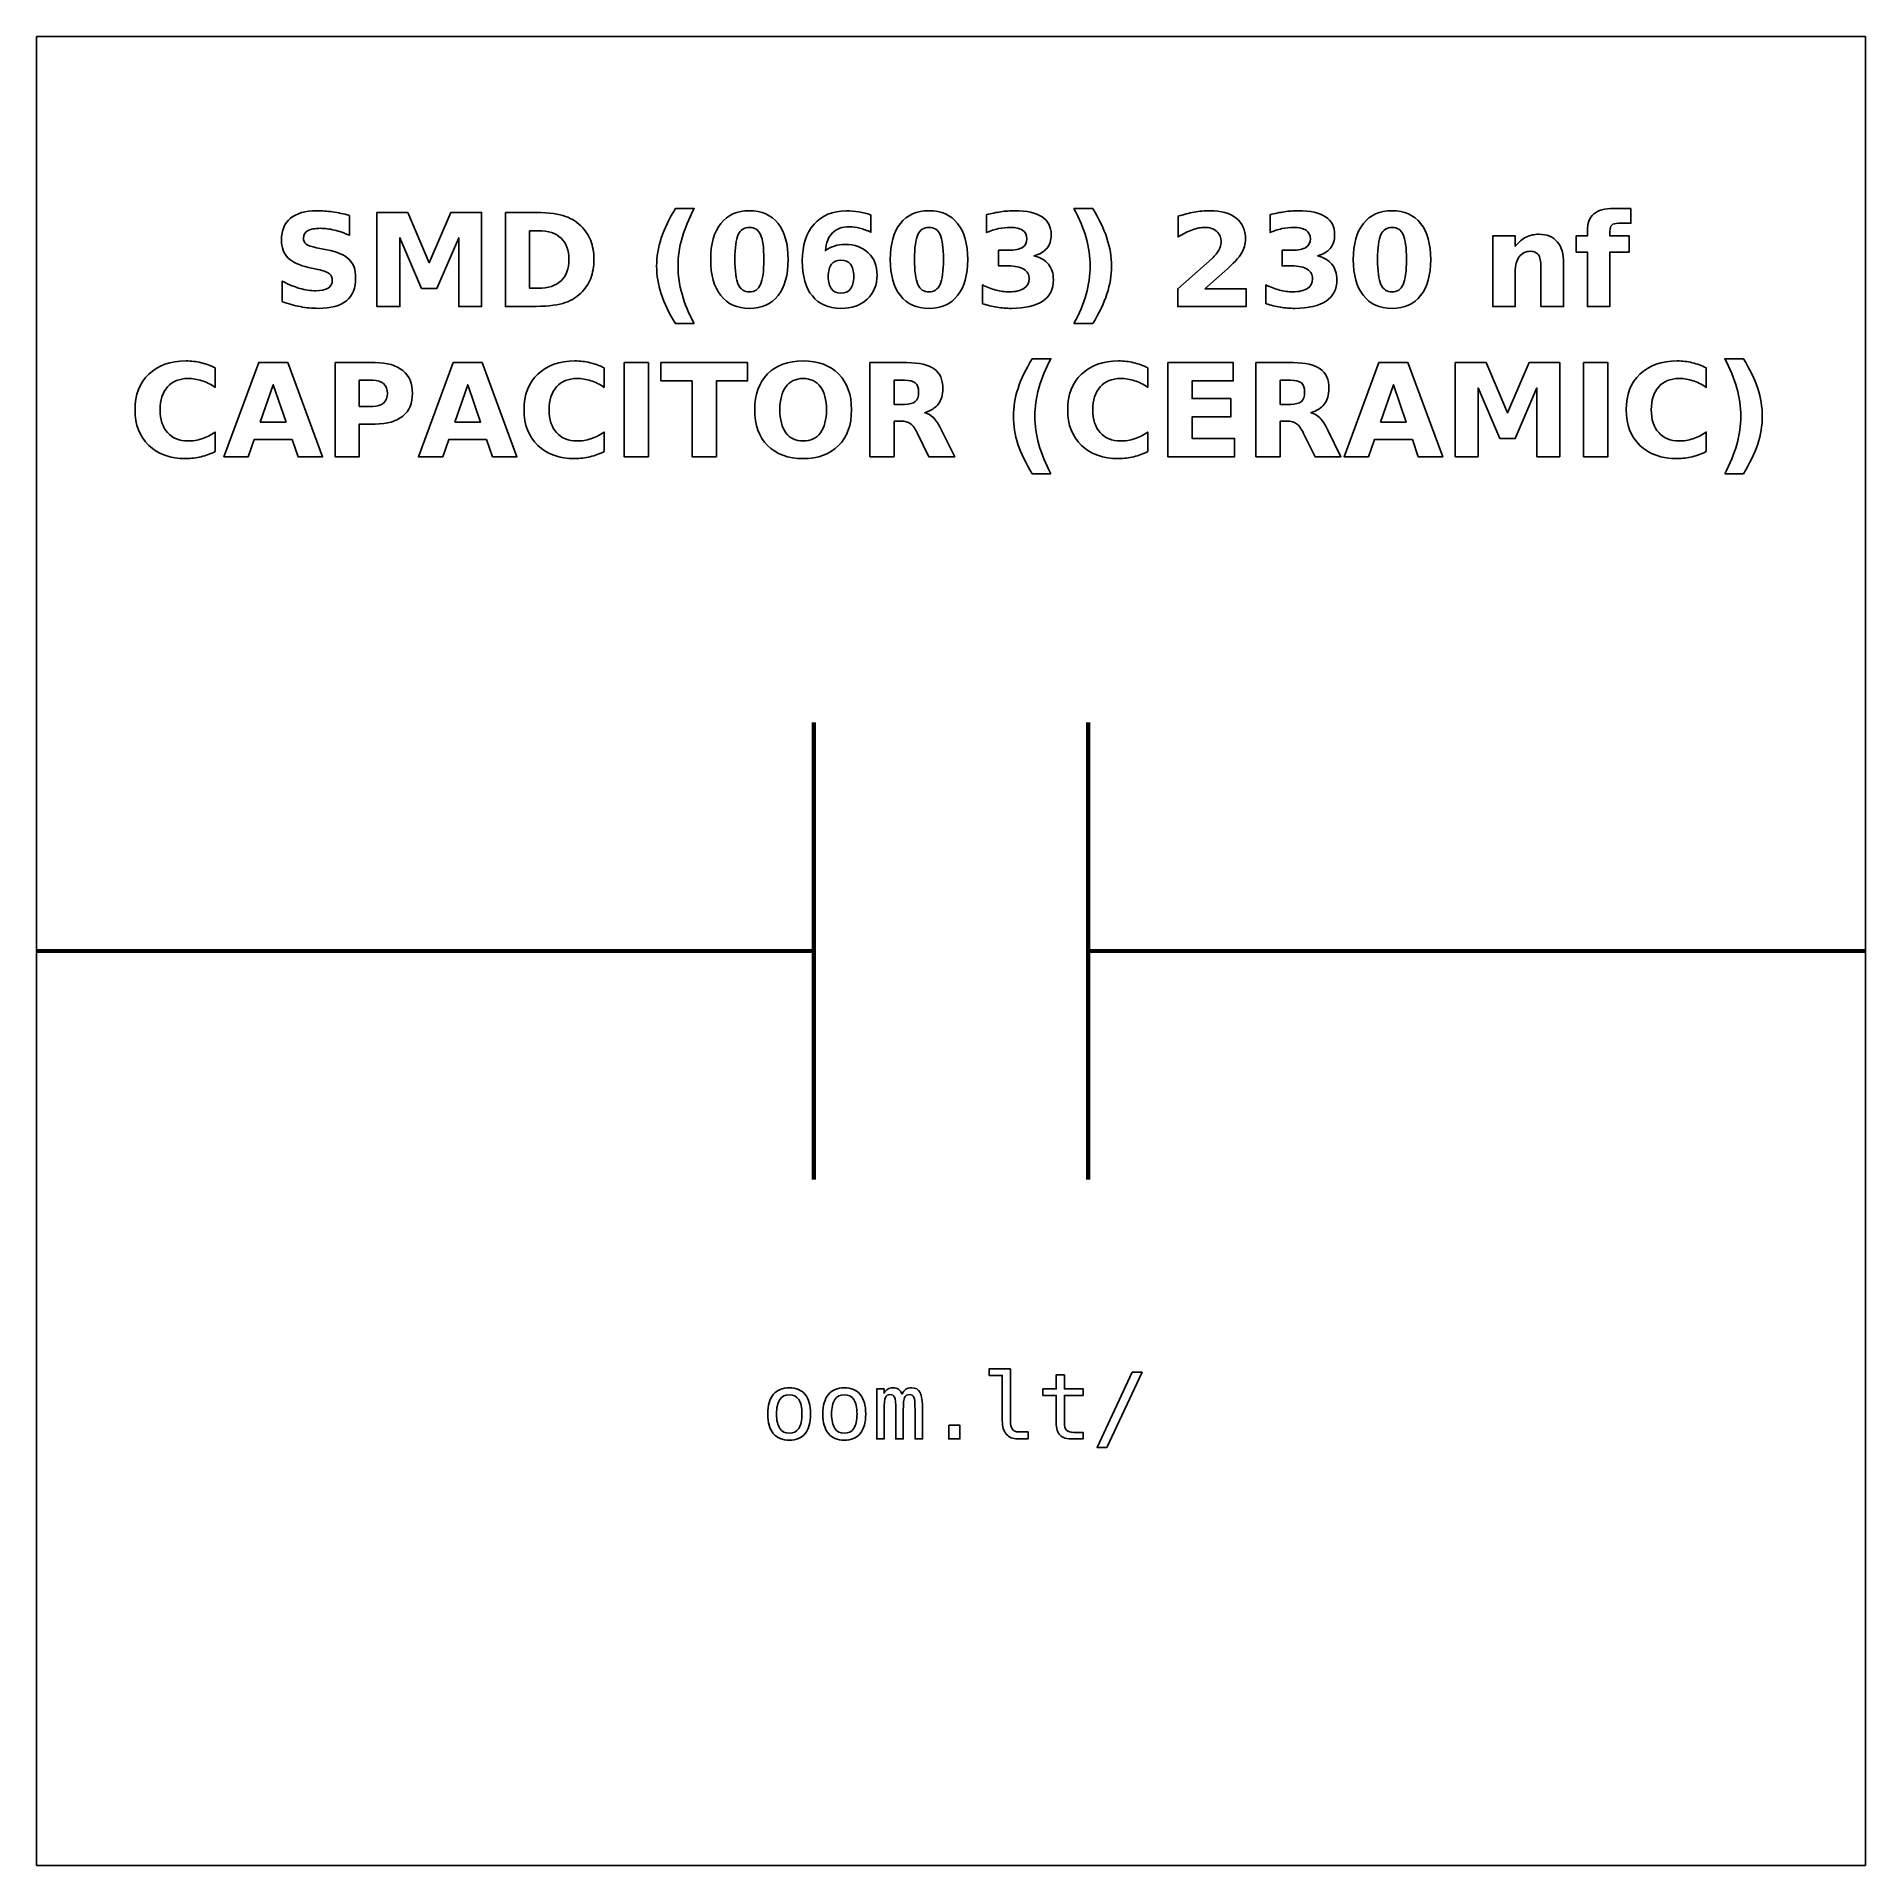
# Model space of a CAD drawing. Header units: centimetres. Extents: x -11.5 to -9.5, y -15.85 to -13.85.
import ezdxf

# ---------------------------------------------------------------- set-up
doc = ezdxf.new("R2010")
doc.units = ezdxf.units.CM
doc.header["$MEASUREMENT"] = 0
doc.layers.add('Layer 1', color=7, linetype='Continuous')

msp = doc.modelspace()

# ---------------------------------------------------------------- linework, layer by layer
at = {"layer": 'Layer 1', "color": 7}
msp.add_open_spline([(-11.5, -13.85), (-11.5, -13.85), (-9.5, -13.85), (-9.5, -13.85), (-9.5, -13.85), (-9.5, -13.85), (-9.5, -15.85), (-9.5, -15.85), (-9.5, -15.85), (-9.5, -15.85), (-11.5, -15.85), (-11.5, -15.85), (-11.5, -15.85), (-11.5, -15.85), (-11.5, -13.85), (-11.5, -13.85)], degree=3, knots=[0, 0, 0, 0, 0.25, 0.25, 0.25, 0.25, 0.5, 0.5, 0.5, 0.5, 0.75, 0.75, 0.75, 0.75, 1, 1, 1, 1], dxfattribs=at)
at = {"layer": 'Layer 1', "color": 250}
for points, knots in [([(-10.78085, -14.16381), (-10.78085, -14.16381), (-10.80131, -14.16381), (-10.80131, -14.16381), (-10.80131, -14.16381), (-10.80834, -14.15248), (-10.81354, -14.14168), (-10.81688, -14.13145), (-10.81688, -14.13145), (-10.82024, -14.12124), (-10.82191, -14.11111), (-10.82191, -14.10104), (-10.82191, -14.10104), (-10.82191, -14.09098), (-10.82022, -14.08079), (-10.81686, -14.07049), (-10.81686, -14.07049), (-10.81347, -14.06017), (-10.8083, -14.0494), (-10.80131, -14.03813), (-10.80131, -14.03813), (-10.80131, -14.03813), (-10.78085, -14.03813), (-10.78085, -14.03813), (-10.78085, -14.03813), (-10.78673, -14.04902), (-10.79113, -14.05967), (-10.79407, -14.07007), (-10.79407, -14.07007), (-10.79701, -14.08046), (-10.79849, -14.09074), (-10.79849, -14.1009), (-10.79849, -14.1009), (-10.79849, -14.11106), (-10.79703, -14.12134), (-10.79412, -14.13178), (-10.79412, -14.13178), (-10.7912, -14.1422), (-10.78678, -14.15288), (-10.78085, -14.16381)], [0, 0, 0, 0, 0.1, 0.1, 0.1, 0.1, 0.2, 0.2, 0.2, 0.2, 0.3, 0.3, 0.3, 0.3, 0.4, 0.4, 0.4, 0.4, 0.5, 0.5, 0.5, 0.5, 0.6, 0.6, 0.6, 0.6, 0.7, 0.7, 0.7, 0.7, 0.8, 0.8, 0.8, 0.8, 0.9, 0.9, 0.9, 0.9, 1, 1, 1, 1]), ([(-10.36551, -14.16381), (-10.35963, -14.15288), (-10.35521, -14.1422), (-10.35227, -14.13178), (-10.35227, -14.13178), (-10.34933, -14.12134), (-10.34787, -14.11106), (-10.34787, -14.1009), (-10.34787, -14.1009), (-10.34787, -14.09074), (-10.34933, -14.08046), (-10.35227, -14.07007), (-10.35227, -14.07007), (-10.35521, -14.05967), (-10.35963, -14.04902), (-10.36551, -14.03813), (-10.36551, -14.03813), (-10.36551, -14.03813), (-10.34505, -14.03813), (-10.34505, -14.03813), (-10.34505, -14.03813), (-10.33807, -14.0494), (-10.33289, -14.06017), (-10.3295, -14.07049), (-10.3295, -14.07049), (-10.32614, -14.08079), (-10.32445, -14.09098), (-10.32445, -14.10104), (-10.32445, -14.10104), (-10.32445, -14.11111), (-10.32612, -14.12124), (-10.32948, -14.13145), (-10.32948, -14.13145), (-10.33282, -14.14168), (-10.33802, -14.15248), (-10.34505, -14.16381), (-10.34505, -14.16381), (-10.34505, -14.16381), (-10.36551, -14.16381), (-10.36551, -14.16381)], [0, 0, 0, 0, 0.1, 0.1, 0.1, 0.1, 0.2, 0.2, 0.2, 0.2, 0.3, 0.3, 0.3, 0.3, 0.4, 0.4, 0.4, 0.4, 0.5, 0.5, 0.5, 0.5, 0.6, 0.6, 0.6, 0.6, 0.7, 0.7, 0.7, 0.7, 0.8, 0.8, 0.8, 0.8, 0.9, 0.9, 0.9, 0.9, 1, 1, 1, 1]), ([(-9.75638, -14.03799), (-9.75638, -14.03799), (-9.75638, -14.05417), (-9.75638, -14.05417), (-9.75638, -14.05417), (-9.75638, -14.05417), (-9.77004, -14.05417), (-9.77004, -14.05417), (-9.77004, -14.05417), (-9.77352, -14.05417), (-9.77597, -14.05481), (-9.77733, -14.05608), (-9.77733, -14.05608), (-9.77872, -14.05735), (-9.7794, -14.05953), (-9.7794, -14.06266), (-9.7794, -14.06266), (-9.7794, -14.06266), (-9.7794, -14.06805), (-9.7794, -14.06805), (-9.7794, -14.06805), (-9.7794, -14.06805), (-9.75833, -14.06805), (-9.75833, -14.06805), (-9.75833, -14.06805), (-9.75833, -14.06805), (-9.75833, -14.08569), (-9.75833, -14.08569), (-9.75833, -14.08569), (-9.75833, -14.08569), (-9.7794, -14.08569), (-9.7794, -14.08569), (-9.7794, -14.08569), (-9.7794, -14.08569), (-9.7794, -14.14521), (-9.7794, -14.14521), (-9.7794, -14.14521), (-9.7794, -14.14521), (-9.80407, -14.14521), (-9.80407, -14.14521), (-9.80407, -14.14521), (-9.80407, -14.14521), (-9.80407, -14.08569), (-9.80407, -14.08569), (-9.80407, -14.08569), (-9.80407, -14.08569), (-9.81633, -14.08569), (-9.81633, -14.08569), (-9.81633, -14.08569), (-9.81633, -14.08569), (-9.81633, -14.06805), (-9.81633, -14.06805), (-9.81633, -14.06805), (-9.81633, -14.06805), (-9.80407, -14.06805), (-9.80407, -14.06805), (-9.80407, -14.06805), (-9.80407, -14.06805), (-9.80407, -14.06266), (-9.80407, -14.06266), (-9.80407, -14.06266), (-9.80407, -14.05426), (-9.80172, -14.04803), (-9.79704, -14.04401), (-9.79704, -14.04401), (-9.79236, -14.03999), (-9.78509, -14.03799), (-9.77526, -14.03799), (-9.77526, -14.03799), (-9.77526, -14.03799), (-9.75638, -14.03799), (-9.75638, -14.03799)], [0, 0, 0, 0, 0.0555556, 0.0555556, 0.0555556, 0.0555556, 0.1111111, 0.1111111, 0.1111111, 0.1111111, 0.1666667, 0.1666667, 0.1666667, 0.1666667, 0.2222222, 0.2222222, 0.2222222, 0.2222222, 0.2777778, 0.2777778, 0.2777778, 0.2777778, 0.3333333, 0.3333333, 0.3333333, 0.3333333, 0.3888889, 0.3888889, 0.3888889, 0.3888889, 0.4444444, 0.4444444, 0.4444444, 0.4444444, 0.5, 0.5, 0.5, 0.5, 0.5555556, 0.5555556, 0.5555556, 0.5555556, 0.6111111, 0.6111111, 0.6111111, 0.6111111, 0.6666667, 0.6666667, 0.6666667, 0.6666667, 0.7222222, 0.7222222, 0.7222222, 0.7222222, 0.7777778, 0.7777778, 0.7777778, 0.7777778, 0.8333333, 0.8333333, 0.8333333, 0.8333333, 0.8888889, 0.8888889, 0.8888889, 0.8888889, 0.9444444, 0.9444444, 0.9444444, 0.9444444, 1, 1, 1, 1]), ([(-11.1578, -14.04559), (-11.1578, -14.04559), (-11.1578, -14.06734), (-11.1578, -14.06734), (-11.1578, -14.06734), (-11.16345, -14.06482), (-11.16897, -14.06292), (-11.17433, -14.06163), (-11.17433, -14.06163), (-11.17972, -14.06033), (-11.1848, -14.0597), (-11.18957, -14.0597), (-11.18957, -14.0597), (-11.1959, -14.0597), (-11.2006, -14.06057), (-11.20364, -14.06231), (-11.20364, -14.06231), (-11.20667, -14.06407), (-11.20818, -14.06678), (-11.20818, -14.07045), (-11.20818, -14.07045), (-11.20818, -14.0732), (-11.20717, -14.07536), (-11.20512, -14.07689), (-11.20512, -14.07689), (-11.20307, -14.07842), (-11.19936, -14.07976), (-11.19397, -14.08086), (-11.19397, -14.08086), (-11.19397, -14.08086), (-11.18268, -14.08312), (-11.18268, -14.08312), (-11.18268, -14.08312), (-11.17123, -14.08543), (-11.16312, -14.08891), (-11.1583, -14.09361), (-11.1583, -14.09361), (-11.15347, -14.09829), (-11.15105, -14.10495), (-11.15105, -14.11358), (-11.15105, -14.11358), (-11.15105, -14.12494), (-11.15441, -14.13338), (-11.16114, -14.13891), (-11.16114, -14.13891), (-11.16787, -14.14443), (-11.17814, -14.14721), (-11.19197, -14.14721), (-11.19197, -14.14721), (-11.19851, -14.14721), (-11.20505, -14.1466), (-11.21161, -14.14535), (-11.21161, -14.14535), (-11.21817, -14.1441), (-11.22476, -14.14227), (-11.23132, -14.13985), (-11.23132, -14.13985), (-11.23132, -14.13985), (-11.23132, -14.11746), (-11.23132, -14.11746), (-11.23132, -14.11746), (-11.22476, -14.12094), (-11.21841, -14.12357), (-11.21227, -14.12534), (-11.21227, -14.12534), (-11.20613, -14.1271), (-11.20023, -14.12799), (-11.19454, -14.12799), (-11.19454, -14.12799), (-11.18875, -14.12799), (-11.18431, -14.12703), (-11.18123, -14.1251), (-11.18123, -14.1251), (-11.17814, -14.12317), (-11.17662, -14.12042), (-11.17662, -14.11682), (-11.17662, -14.11682), (-11.17662, -14.11362), (-11.17765, -14.11113), (-11.17974, -14.10939), (-11.17974, -14.10939), (-11.18184, -14.10765), (-11.186, -14.10608), (-11.19226, -14.10471), (-11.19226, -14.10471), (-11.19226, -14.10471), (-11.20253, -14.10243), (-11.20253, -14.10243), (-11.20253, -14.10243), (-11.21281, -14.10022), (-11.22034, -14.09672), (-11.22509, -14.09189), (-11.22509, -14.09189), (-11.22984, -14.08707), (-11.23221, -14.08056), (-11.23221, -14.0724), (-11.23221, -14.0724), (-11.23221, -14.06214), (-11.2289, -14.05426), (-11.22229, -14.04876), (-11.22229, -14.04876), (-11.21568, -14.04323), (-11.20618, -14.04048), (-11.19376, -14.04048), (-11.19376, -14.04048), (-11.18812, -14.04048), (-11.18231, -14.04091), (-11.17633, -14.04175), (-11.17633, -14.04175), (-11.17036, -14.0426), (-11.16418, -14.04387), (-11.1578, -14.04559)], [0, 0, 0, 0, 0.0357143, 0.0357143, 0.0357143, 0.0357143, 0.0714286, 0.0714286, 0.0714286, 0.0714286, 0.1071429, 0.1071429, 0.1071429, 0.1071429, 0.1428571, 0.1428571, 0.1428571, 0.1428571, 0.1785714, 0.1785714, 0.1785714, 0.1785714, 0.2142857, 0.2142857, 0.2142857, 0.2142857, 0.25, 0.25, 0.25, 0.25, 0.2857143, 0.2857143, 0.2857143, 0.2857143, 0.3214286, 0.3214286, 0.3214286, 0.3214286, 0.3571429, 0.3571429, 0.3571429, 0.3571429, 0.3928571, 0.3928571, 0.3928571, 0.3928571, 0.4285714, 0.4285714, 0.4285714, 0.4285714, 0.4642857, 0.4642857, 0.4642857, 0.4642857, 0.5, 0.5, 0.5, 0.5, 0.5357143, 0.5357143, 0.5357143, 0.5357143, 0.5714286, 0.5714286, 0.5714286, 0.5714286, 0.6071429, 0.6071429, 0.6071429, 0.6071429, 0.6428571, 0.6428571, 0.6428571, 0.6428571, 0.6785714, 0.6785714, 0.6785714, 0.6785714, 0.7142857, 0.7142857, 0.7142857, 0.7142857, 0.75, 0.75, 0.75, 0.75, 0.7857143, 0.7857143, 0.7857143, 0.7857143, 0.8214286, 0.8214286, 0.8214286, 0.8214286, 0.8571429, 0.8571429, 0.8571429, 0.8571429, 0.8928571, 0.8928571, 0.8928571, 0.8928571, 0.9285714, 0.9285714, 0.9285714, 0.9285714, 0.9642857, 0.9642857, 0.9642857, 0.9642857, 1, 1, 1, 1]), ([(-11.12777, -14.04234), (-11.12777, -14.04234), (-11.09402, -14.04234), (-11.09402, -14.04234), (-11.09402, -14.04234), (-11.09402, -14.04234), (-11.07057, -14.0974), (-11.07057, -14.0974), (-11.07057, -14.0974), (-11.07057, -14.0974), (-11.04701, -14.04234), (-11.04701, -14.04234), (-11.04701, -14.04234), (-11.04701, -14.04234), (-11.01333, -14.04234), (-11.01333, -14.04234), (-11.01333, -14.04234), (-11.01333, -14.04234), (-11.01333, -14.14521), (-11.01333, -14.14521), (-11.01333, -14.14521), (-11.01333, -14.14521), (-11.0384, -14.14521), (-11.0384, -14.14521), (-11.0384, -14.14521), (-11.0384, -14.14521), (-11.0384, -14.06997), (-11.0384, -14.06997), (-11.0384, -14.06997), (-11.0384, -14.06997), (-11.06211, -14.12543), (-11.06211, -14.12543), (-11.06211, -14.12543), (-11.06211, -14.12543), (-11.07892, -14.12543), (-11.07892, -14.12543), (-11.07892, -14.12543), (-11.07892, -14.12543), (-11.10263, -14.06997), (-11.10263, -14.06997), (-11.10263, -14.06997), (-11.10263, -14.06997), (-11.10263, -14.14521), (-11.10263, -14.14521), (-11.10263, -14.14521), (-11.10263, -14.14521), (-11.12777, -14.14521), (-11.12777, -14.14521), (-11.12777, -14.14521), (-11.12777, -14.14521), (-11.12777, -14.04234), (-11.12777, -14.04234)], [0, 0, 0, 0, 0.0769231, 0.0769231, 0.0769231, 0.0769231, 0.1538462, 0.1538462, 0.1538462, 0.1538462, 0.2307692, 0.2307692, 0.2307692, 0.2307692, 0.3076923, 0.3076923, 0.3076923, 0.3076923, 0.3846154, 0.3846154, 0.3846154, 0.3846154, 0.4615385, 0.4615385, 0.4615385, 0.4615385, 0.5384615, 0.5384615, 0.5384615, 0.5384615, 0.6153846, 0.6153846, 0.6153846, 0.6153846, 0.6923077, 0.6923077, 0.6923077, 0.6923077, 0.7692308, 0.7692308, 0.7692308, 0.7692308, 0.8461538, 0.8461538, 0.8461538, 0.8461538, 0.9230769, 0.9230769, 0.9230769, 0.9230769, 1, 1, 1, 1]), ([(-10.98734, -14.04234), (-10.98734, -14.04234), (-10.95935, -14.04234), (-10.95935, -14.04234), (-10.95935, -14.04234), (-10.94374, -14.04234), (-10.93212, -14.04345), (-10.92448, -14.04568), (-10.92448, -14.04568), (-10.91683, -14.04791), (-10.91027, -14.05168), (-10.90479, -14.05702), (-10.90479, -14.05702), (-10.89997, -14.06165), (-10.8964, -14.06701), (-10.89404, -14.07308), (-10.89404, -14.07308), (-10.89172, -14.07912), (-10.89054, -14.08599), (-10.89054, -14.09368), (-10.89054, -14.09368), (-10.89054, -14.10144), (-10.89172, -14.10836), (-10.89404, -14.11445), (-10.89404, -14.11445), (-10.8964, -14.12054), (-10.89997, -14.1259), (-10.90479, -14.13053), (-10.90479, -14.13053), (-10.91032, -14.13587), (-10.91693, -14.13964), (-10.92464, -14.14187), (-10.92464, -14.14187), (-10.93236, -14.1441), (-10.94393, -14.14521), (-10.95935, -14.14521), (-10.95935, -14.14521), (-10.95935, -14.14521), (-10.98734, -14.14521), (-10.98734, -14.14521), (-10.98734, -14.14521), (-10.98734, -14.14521), (-10.98734, -14.04234), (-10.98734, -14.04234)], [0, 0, 0, 0, 0.0909091, 0.0909091, 0.0909091, 0.0909091, 0.1818182, 0.1818182, 0.1818182, 0.1818182, 0.2727273, 0.2727273, 0.2727273, 0.2727273, 0.3636364, 0.3636364, 0.3636364, 0.3636364, 0.4545455, 0.4545455, 0.4545455, 0.4545455, 0.5454545, 0.5454545, 0.5454545, 0.5454545, 0.6363636, 0.6363636, 0.6363636, 0.6363636, 0.7272727, 0.7272727, 0.7272727, 0.7272727, 0.8181818, 0.8181818, 0.8181818, 0.8181818, 0.9090909, 0.9090909, 0.9090909, 0.9090909, 1, 1, 1, 1]), ([(-10.67812, -14.09387), (-10.67812, -14.11092), (-10.68179, -14.12407), (-10.68915, -14.13333), (-10.68915, -14.13333), (-10.69649, -14.14258), (-10.70693, -14.14721), (-10.72043, -14.14721), (-10.72043, -14.14721), (-10.73398, -14.14721), (-10.74444, -14.14258), (-10.75178, -14.13333), (-10.75178, -14.13333), (-10.75914, -14.12407), (-10.76281, -14.11092), (-10.76281, -14.09387), (-10.76281, -14.09387), (-10.76281, -14.0768), (-10.75914, -14.06362), (-10.75178, -14.05436), (-10.75178, -14.05436), (-10.74444, -14.04512), (-10.73398, -14.04048), (-10.72043, -14.04048), (-10.72043, -14.04048), (-10.70693, -14.04048), (-10.69649, -14.04512), (-10.68915, -14.05436), (-10.68915, -14.05436), (-10.68179, -14.06362), (-10.67812, -14.0768), (-10.67812, -14.09387)], [0, 0, 0, 0, 0.125, 0.125, 0.125, 0.125, 0.25, 0.25, 0.25, 0.25, 0.375, 0.375, 0.375, 0.375, 0.5, 0.5, 0.5, 0.5, 0.625, 0.625, 0.625, 0.625, 0.75, 0.75, 0.75, 0.75, 0.875, 0.875, 0.875, 0.875, 1, 1, 1, 1]), ([(-10.70465, -14.09368), (-10.70465, -14.08082), (-10.70585, -14.07176), (-10.70827, -14.06649), (-10.70827, -14.06649), (-10.71067, -14.06125), (-10.71474, -14.05862), (-10.72043, -14.05862), (-10.72043, -14.05862), (-10.72612, -14.05862), (-10.73019, -14.06125), (-10.73264, -14.06649), (-10.73264, -14.06649), (-10.73506, -14.07176), (-10.73628, -14.08082), (-10.73628, -14.09368), (-10.73628, -14.09368), (-10.73628, -14.10666), (-10.73506, -14.11584), (-10.73264, -14.12115), (-10.73264, -14.12115), (-10.73019, -14.12649), (-10.72612, -14.12915), (-10.72043, -14.12915), (-10.72043, -14.12915), (-10.71479, -14.12915), (-10.71074, -14.12649), (-10.70829, -14.12115), (-10.70829, -14.12115), (-10.70587, -14.11584), (-10.70465, -14.10666), (-10.70465, -14.09368)], [0, 0, 0, 0, 0.125, 0.125, 0.125, 0.125, 0.25, 0.25, 0.25, 0.25, 0.375, 0.375, 0.375, 0.375, 0.5, 0.5, 0.5, 0.5, 0.625, 0.625, 0.625, 0.625, 0.75, 0.75, 0.75, 0.75, 0.875, 0.875, 0.875, 0.875, 1, 1, 1, 1]), ([(-10.58753, -14.04502), (-10.58753, -14.04502), (-10.58753, -14.06405), (-10.58753, -14.06405), (-10.58753, -14.06405), (-10.5919, -14.06198), (-10.59599, -14.06045), (-10.59985, -14.05946), (-10.59985, -14.05946), (-10.60371, -14.05847), (-10.60749, -14.05798), (-10.61116, -14.05798), (-10.61116, -14.05798), (-10.61907, -14.05798), (-10.6252, -14.06017), (-10.62962, -14.06457), (-10.62962, -14.06457), (-10.63402, -14.06894), (-10.63661, -14.07545), (-10.63734, -14.08409), (-10.63734, -14.08409), (-10.63431, -14.08185), (-10.63101, -14.08016), (-10.62748, -14.07903), (-10.62748, -14.07903), (-10.62396, -14.0779), (-10.6201, -14.07734), (-10.61591, -14.07734), (-10.61591, -14.07734), (-10.6054, -14.07734), (-10.59691, -14.08042), (-10.59047, -14.08658), (-10.59047, -14.08658), (-10.584, -14.09272), (-10.58078, -14.10078), (-10.58078, -14.11076), (-10.58078, -14.11076), (-10.58078, -14.12179), (-10.58438, -14.13061), (-10.5916, -14.13726), (-10.5916, -14.13726), (-10.59879, -14.14389), (-10.60848, -14.14721), (-10.62059, -14.14721), (-10.62059, -14.14721), (-10.63395, -14.14721), (-10.6443, -14.14269), (-10.65164, -14.13366), (-10.65164, -14.13366), (-10.65895, -14.12465), (-10.66262, -14.11184), (-10.66262, -14.09526), (-10.66262, -14.09526), (-10.66262, -14.07828), (-10.65834, -14.06492), (-10.64978, -14.05521), (-10.64978, -14.05521), (-10.6412, -14.04549), (-10.62946, -14.04062), (-10.61453, -14.04062), (-10.61453, -14.04062), (-10.6098, -14.04062), (-10.60521, -14.041), (-10.60074, -14.04173), (-10.60074, -14.04173), (-10.5963, -14.04246), (-10.5919, -14.04356), (-10.58753, -14.04502)], [0, 0, 0, 0, 0.0588235, 0.0588235, 0.0588235, 0.0588235, 0.1176471, 0.1176471, 0.1176471, 0.1176471, 0.1764706, 0.1764706, 0.1764706, 0.1764706, 0.2352941, 0.2352941, 0.2352941, 0.2352941, 0.2941176, 0.2941176, 0.2941176, 0.2941176, 0.3529412, 0.3529412, 0.3529412, 0.3529412, 0.4117647, 0.4117647, 0.4117647, 0.4117647, 0.4705882, 0.4705882, 0.4705882, 0.4705882, 0.5294118, 0.5294118, 0.5294118, 0.5294118, 0.5882353, 0.5882353, 0.5882353, 0.5882353, 0.6470588, 0.6470588, 0.6470588, 0.6470588, 0.7058824, 0.7058824, 0.7058824, 0.7058824, 0.7647059, 0.7647059, 0.7647059, 0.7647059, 0.8235294, 0.8235294, 0.8235294, 0.8235294, 0.8823529, 0.8823529, 0.8823529, 0.8823529, 0.9411765, 0.9411765, 0.9411765, 0.9411765, 1, 1, 1, 1]), ([(-10.48174, -14.09387), (-10.48174, -14.11092), (-10.48541, -14.12407), (-10.49277, -14.13333), (-10.49277, -14.13333), (-10.50011, -14.14258), (-10.51055, -14.14721), (-10.52405, -14.14721), (-10.52405, -14.14721), (-10.5376, -14.14721), (-10.54806, -14.14258), (-10.5554, -14.13333), (-10.5554, -14.13333), (-10.56276, -14.12407), (-10.56643, -14.11092), (-10.56643, -14.09387), (-10.56643, -14.09387), (-10.56643, -14.0768), (-10.56276, -14.06362), (-10.5554, -14.05436), (-10.5554, -14.05436), (-10.54806, -14.04512), (-10.5376, -14.04048), (-10.52405, -14.04048), (-10.52405, -14.04048), (-10.51055, -14.04048), (-10.50011, -14.04512), (-10.49277, -14.05436), (-10.49277, -14.05436), (-10.48541, -14.06362), (-10.48174, -14.0768), (-10.48174, -14.09387)], [0, 0, 0, 0, 0.125, 0.125, 0.125, 0.125, 0.25, 0.25, 0.25, 0.25, 0.375, 0.375, 0.375, 0.375, 0.5, 0.5, 0.5, 0.5, 0.625, 0.625, 0.625, 0.625, 0.75, 0.75, 0.75, 0.75, 0.875, 0.875, 0.875, 0.875, 1, 1, 1, 1]), ([(-10.50827, -14.09368), (-10.50827, -14.08082), (-10.50947, -14.07176), (-10.51189, -14.06649), (-10.51189, -14.06649), (-10.51429, -14.06125), (-10.51836, -14.05862), (-10.52405, -14.05862), (-10.52405, -14.05862), (-10.52974, -14.05862), (-10.53381, -14.06125), (-10.53626, -14.06649), (-10.53626, -14.06649), (-10.53868, -14.07176), (-10.5399, -14.08082), (-10.5399, -14.09368), (-10.5399, -14.09368), (-10.5399, -14.10666), (-10.53868, -14.11584), (-10.53626, -14.12115), (-10.53626, -14.12115), (-10.53381, -14.12649), (-10.52974, -14.12915), (-10.52405, -14.12915), (-10.52405, -14.12915), (-10.51841, -14.12915), (-10.51436, -14.12649), (-10.51191, -14.12115), (-10.51191, -14.12115), (-10.50949, -14.11584), (-10.50827, -14.10666), (-10.50827, -14.09368)], [0, 0, 0, 0, 0.125, 0.125, 0.125, 0.125, 0.25, 0.25, 0.25, 0.25, 0.375, 0.375, 0.375, 0.375, 0.5, 0.5, 0.5, 0.5, 0.625, 0.625, 0.625, 0.625, 0.75, 0.75, 0.75, 0.75, 0.875, 0.875, 0.875, 0.875, 1, 1, 1, 1]), ([(-10.40926, -14.08973), (-10.40234, -14.09152), (-10.39705, -14.09465), (-10.39345, -14.09907), (-10.39345, -14.09907), (-10.38985, -14.10351), (-10.38804, -14.10913), (-10.38804, -14.11598), (-10.38804, -14.11598), (-10.38804, -14.12618), (-10.39195, -14.13394), (-10.39975, -14.13926), (-10.39975, -14.13926), (-10.40756, -14.14455), (-10.41895, -14.14721), (-10.43393, -14.14721), (-10.43393, -14.14721), (-10.43922, -14.14721), (-10.44451, -14.14679), (-10.44983, -14.14594), (-10.44983, -14.14594), (-10.45512, -14.14509), (-10.46036, -14.1438), (-10.46556, -14.14211), (-10.46556, -14.14211), (-10.46556, -14.14211), (-10.46556, -14.12164), (-10.46556, -14.12164), (-10.46556, -14.12164), (-10.4606, -14.12411), (-10.45568, -14.126), (-10.45079, -14.12727), (-10.45079, -14.12727), (-10.4459, -14.12851), (-10.44108, -14.12915), (-10.43635, -14.12915), (-10.43635, -14.12915), (-10.42932, -14.12915), (-10.42393, -14.12792), (-10.42019, -14.1255), (-10.42019, -14.1255), (-10.41645, -14.12306), (-10.41457, -14.11958), (-10.41457, -14.11501), (-10.41457, -14.11501), (-10.41457, -14.11033), (-10.4165, -14.10678), (-10.42033, -14.10438), (-10.42033, -14.10438), (-10.42417, -14.10196), (-10.42983, -14.10076), (-10.43731, -14.10076), (-10.43731, -14.10076), (-10.43731, -14.10076), (-10.44792, -14.10076), (-10.44792, -14.10076), (-10.44792, -14.10076), (-10.44792, -14.10076), (-10.44792, -14.08366), (-10.44792, -14.08366), (-10.44792, -14.08366), (-10.44792, -14.08366), (-10.43677, -14.08366), (-10.43677, -14.08366), (-10.43677, -14.08366), (-10.43009, -14.08366), (-10.42515, -14.08263), (-10.42189, -14.08053), (-10.42189, -14.08053), (-10.41862, -14.07844), (-10.41699, -14.07527), (-10.41699, -14.07101), (-10.41699, -14.07101), (-10.41699, -14.06706), (-10.41857, -14.064), (-10.42174, -14.06186), (-10.42174, -14.06186), (-10.42492, -14.0597), (-10.42939, -14.05862), (-10.43517, -14.05862), (-10.43517, -14.05862), (-10.43945, -14.05862), (-10.44376, -14.05909), (-10.44813, -14.06005), (-10.44813, -14.06005), (-10.45248, -14.06101), (-10.45681, -14.06245), (-10.46114, -14.06433), (-10.46114, -14.06433), (-10.46114, -14.06433), (-10.46114, -14.0449), (-10.46114, -14.0449), (-10.46114, -14.0449), (-10.45589, -14.04342), (-10.45072, -14.04232), (-10.44557, -14.04159), (-10.44557, -14.04159), (-10.44042, -14.04086), (-10.43539, -14.04048), (-10.43042, -14.04048), (-10.43042, -14.04048), (-10.41706, -14.04048), (-10.40705, -14.04267), (-10.40041, -14.04707), (-10.40041, -14.04707), (-10.39378, -14.05144), (-10.39047, -14.05805), (-10.39047, -14.06687), (-10.39047, -14.06687), (-10.39047, -14.07287), (-10.39204, -14.07781), (-10.39522, -14.08164), (-10.39522, -14.08164), (-10.39839, -14.08547), (-10.40307, -14.08818), (-10.40926, -14.08973)], [0, 0, 0, 0, 0.0344828, 0.0344828, 0.0344828, 0.0344828, 0.0689655, 0.0689655, 0.0689655, 0.0689655, 0.1034483, 0.1034483, 0.1034483, 0.1034483, 0.137931, 0.137931, 0.137931, 0.137931, 0.1724138, 0.1724138, 0.1724138, 0.1724138, 0.2068966, 0.2068966, 0.2068966, 0.2068966, 0.2413793, 0.2413793, 0.2413793, 0.2413793, 0.2758621, 0.2758621, 0.2758621, 0.2758621, 0.3103448, 0.3103448, 0.3103448, 0.3103448, 0.3448276, 0.3448276, 0.3448276, 0.3448276, 0.3793103, 0.3793103, 0.3793103, 0.3793103, 0.4137931, 0.4137931, 0.4137931, 0.4137931, 0.4482759, 0.4482759, 0.4482759, 0.4482759, 0.4827586, 0.4827586, 0.4827586, 0.4827586, 0.5172414, 0.5172414, 0.5172414, 0.5172414, 0.5517241, 0.5517241, 0.5517241, 0.5517241, 0.5862069, 0.5862069, 0.5862069, 0.5862069, 0.6206897, 0.6206897, 0.6206897, 0.6206897, 0.6551724, 0.6551724, 0.6551724, 0.6551724, 0.6896552, 0.6896552, 0.6896552, 0.6896552, 0.7241379, 0.7241379, 0.7241379, 0.7241379, 0.7586207, 0.7586207, 0.7586207, 0.7586207, 0.7931034, 0.7931034, 0.7931034, 0.7931034, 0.8275862, 0.8275862, 0.8275862, 0.8275862, 0.862069, 0.862069, 0.862069, 0.862069, 0.8965517, 0.8965517, 0.8965517, 0.8965517, 0.9310345, 0.9310345, 0.9310345, 0.9310345, 0.9655172, 0.9655172, 0.9655172, 0.9655172, 1, 1, 1, 1]), ([(-10.22252, -14.12571), (-10.22252, -14.12571), (-10.17724, -14.12571), (-10.17724, -14.12571), (-10.17724, -14.12571), (-10.17724, -14.12571), (-10.17724, -14.14521), (-10.17724, -14.14521), (-10.17724, -14.14521), (-10.17724, -14.14521), (-10.25201, -14.14521), (-10.25201, -14.14521), (-10.25201, -14.14521), (-10.25201, -14.14521), (-10.25201, -14.12571), (-10.25201, -14.12571), (-10.25201, -14.12571), (-10.25201, -14.12571), (-10.21445, -14.09258), (-10.21445, -14.09258), (-10.21445, -14.09258), (-10.21109, -14.08954), (-10.20862, -14.08658), (-10.20702, -14.08369), (-10.20702, -14.08369), (-10.2054, -14.08079), (-10.2046, -14.07778), (-10.2046, -14.07465), (-10.2046, -14.07465), (-10.2046, -14.06983), (-10.20622, -14.06595), (-10.20946, -14.06301), (-10.20946, -14.06301), (-10.21269, -14.06007), (-10.21699, -14.05862), (-10.22238, -14.05862), (-10.22238, -14.05862), (-10.22651, -14.05862), (-10.23103, -14.05951), (-10.23595, -14.06127), (-10.23595, -14.06127), (-10.24086, -14.06304), (-10.24613, -14.06567), (-10.25173, -14.06915), (-10.25173, -14.06915), (-10.25173, -14.06915), (-10.25173, -14.04655), (-10.25173, -14.04655), (-10.25173, -14.04655), (-10.24575, -14.04458), (-10.23985, -14.04307), (-10.23402, -14.04204), (-10.23402, -14.04204), (-10.22818, -14.041), (-10.22247, -14.04048), (-10.21685, -14.04048), (-10.21685, -14.04048), (-10.20455, -14.04048), (-10.19498, -14.04319), (-10.18816, -14.04862), (-10.18816, -14.04862), (-10.18134, -14.05403), (-10.17793, -14.06158), (-10.17793, -14.07129), (-10.17793, -14.07129), (-10.17793, -14.07689), (-10.17938, -14.08211), (-10.18228, -14.08696), (-10.18228, -14.08696), (-10.18517, -14.0918), (-10.19126, -14.09829), (-10.20053, -14.10643), (-10.20053, -14.10643), (-10.20053, -14.10643), (-10.22252, -14.12571), (-10.22252, -14.12571)], [0, 0, 0, 0, 0.0526316, 0.0526316, 0.0526316, 0.0526316, 0.1052632, 0.1052632, 0.1052632, 0.1052632, 0.1578947, 0.1578947, 0.1578947, 0.1578947, 0.2105263, 0.2105263, 0.2105263, 0.2105263, 0.2631579, 0.2631579, 0.2631579, 0.2631579, 0.3157895, 0.3157895, 0.3157895, 0.3157895, 0.3684211, 0.3684211, 0.3684211, 0.3684211, 0.4210526, 0.4210526, 0.4210526, 0.4210526, 0.4736842, 0.4736842, 0.4736842, 0.4736842, 0.5263158, 0.5263158, 0.5263158, 0.5263158, 0.5789474, 0.5789474, 0.5789474, 0.5789474, 0.6315789, 0.6315789, 0.6315789, 0.6315789, 0.6842105, 0.6842105, 0.6842105, 0.6842105, 0.7368421, 0.7368421, 0.7368421, 0.7368421, 0.7894737, 0.7894737, 0.7894737, 0.7894737, 0.8421053, 0.8421053, 0.8421053, 0.8421053, 0.8947368, 0.8947368, 0.8947368, 0.8947368, 0.9473684, 0.9473684, 0.9473684, 0.9473684, 1, 1, 1, 1]), ([(-10.09926, -14.08973), (-10.09234, -14.09152), (-10.08705, -14.09465), (-10.08345, -14.09907), (-10.08345, -14.09907), (-10.07985, -14.10351), (-10.07804, -14.10913), (-10.07804, -14.11598), (-10.07804, -14.11598), (-10.07804, -14.12618), (-10.08195, -14.13394), (-10.08975, -14.13926), (-10.08975, -14.13926), (-10.09756, -14.14455), (-10.10895, -14.14721), (-10.12393, -14.14721), (-10.12393, -14.14721), (-10.12922, -14.14721), (-10.13451, -14.14679), (-10.13983, -14.14594), (-10.13983, -14.14594), (-10.14512, -14.14509), (-10.15036, -14.1438), (-10.15556, -14.14211), (-10.15556, -14.14211), (-10.15556, -14.14211), (-10.15556, -14.12164), (-10.15556, -14.12164), (-10.15556, -14.12164), (-10.1506, -14.12411), (-10.14568, -14.126), (-10.14079, -14.12727), (-10.14079, -14.12727), (-10.1359, -14.12851), (-10.13108, -14.12915), (-10.12635, -14.12915), (-10.12635, -14.12915), (-10.11932, -14.12915), (-10.11393, -14.12792), (-10.11019, -14.1255), (-10.11019, -14.1255), (-10.10645, -14.12306), (-10.10457, -14.11958), (-10.10457, -14.11501), (-10.10457, -14.11501), (-10.10457, -14.11033), (-10.1065, -14.10678), (-10.11033, -14.10438), (-10.11033, -14.10438), (-10.11417, -14.10196), (-10.11983, -14.10076), (-10.12731, -14.10076), (-10.12731, -14.10076), (-10.12731, -14.10076), (-10.13792, -14.10076), (-10.13792, -14.10076), (-10.13792, -14.10076), (-10.13792, -14.10076), (-10.13792, -14.08366), (-10.13792, -14.08366), (-10.13792, -14.08366), (-10.13792, -14.08366), (-10.12677, -14.08366), (-10.12677, -14.08366), (-10.12677, -14.08366), (-10.12009, -14.08366), (-10.11515, -14.08263), (-10.11189, -14.08053), (-10.11189, -14.08053), (-10.10862, -14.07844), (-10.10699, -14.07527), (-10.10699, -14.07101), (-10.10699, -14.07101), (-10.10699, -14.06706), (-10.10857, -14.064), (-10.11174, -14.06186), (-10.11174, -14.06186), (-10.11492, -14.0597), (-10.11939, -14.05862), (-10.12517, -14.05862), (-10.12517, -14.05862), (-10.12945, -14.05862), (-10.13376, -14.05909), (-10.13813, -14.06005), (-10.13813, -14.06005), (-10.14248, -14.06101), (-10.14681, -14.06245), (-10.15114, -14.06433), (-10.15114, -14.06433), (-10.15114, -14.06433), (-10.15114, -14.0449), (-10.15114, -14.0449), (-10.15114, -14.0449), (-10.14589, -14.04342), (-10.14072, -14.04232), (-10.13557, -14.04159), (-10.13557, -14.04159), (-10.13042, -14.04086), (-10.12539, -14.04048), (-10.12042, -14.04048), (-10.12042, -14.04048), (-10.10706, -14.04048), (-10.09705, -14.04267), (-10.09041, -14.04707), (-10.09041, -14.04707), (-10.08378, -14.05144), (-10.08047, -14.05805), (-10.08047, -14.06687), (-10.08047, -14.06687), (-10.08047, -14.07287), (-10.08204, -14.07781), (-10.08522, -14.08164), (-10.08522, -14.08164), (-10.08839, -14.08547), (-10.09307, -14.08818), (-10.09926, -14.08973)], [0, 0, 0, 0, 0.0344828, 0.0344828, 0.0344828, 0.0344828, 0.0689655, 0.0689655, 0.0689655, 0.0689655, 0.1034483, 0.1034483, 0.1034483, 0.1034483, 0.137931, 0.137931, 0.137931, 0.137931, 0.1724138, 0.1724138, 0.1724138, 0.1724138, 0.2068966, 0.2068966, 0.2068966, 0.2068966, 0.2413793, 0.2413793, 0.2413793, 0.2413793, 0.2758621, 0.2758621, 0.2758621, 0.2758621, 0.3103448, 0.3103448, 0.3103448, 0.3103448, 0.3448276, 0.3448276, 0.3448276, 0.3448276, 0.3793103, 0.3793103, 0.3793103, 0.3793103, 0.4137931, 0.4137931, 0.4137931, 0.4137931, 0.4482759, 0.4482759, 0.4482759, 0.4482759, 0.4827586, 0.4827586, 0.4827586, 0.4827586, 0.5172414, 0.5172414, 0.5172414, 0.5172414, 0.5517241, 0.5517241, 0.5517241, 0.5517241, 0.5862069, 0.5862069, 0.5862069, 0.5862069, 0.6206897, 0.6206897, 0.6206897, 0.6206897, 0.6551724, 0.6551724, 0.6551724, 0.6551724, 0.6896552, 0.6896552, 0.6896552, 0.6896552, 0.7241379, 0.7241379, 0.7241379, 0.7241379, 0.7586207, 0.7586207, 0.7586207, 0.7586207, 0.7931034, 0.7931034, 0.7931034, 0.7931034, 0.8275862, 0.8275862, 0.8275862, 0.8275862, 0.862069, 0.862069, 0.862069, 0.862069, 0.8965517, 0.8965517, 0.8965517, 0.8965517, 0.9310345, 0.9310345, 0.9310345, 0.9310345, 0.9655172, 0.9655172, 0.9655172, 0.9655172, 1, 1, 1, 1]), ([(-9.97536, -14.09387), (-9.97536, -14.11092), (-9.97903, -14.12407), (-9.98639, -14.13333), (-9.98639, -14.13333), (-9.99373, -14.14258), (-10.00417, -14.14721), (-10.01767, -14.14721), (-10.01767, -14.14721), (-10.03122, -14.14721), (-10.04168, -14.14258), (-10.04902, -14.13333), (-10.04902, -14.13333), (-10.05638, -14.12407), (-10.06005, -14.11092), (-10.06005, -14.09387), (-10.06005, -14.09387), (-10.06005, -14.0768), (-10.05638, -14.06362), (-10.04902, -14.05436), (-10.04902, -14.05436), (-10.04168, -14.04512), (-10.03122, -14.04048), (-10.01767, -14.04048), (-10.01767, -14.04048), (-10.00417, -14.04048), (-9.99373, -14.04512), (-9.98639, -14.05436), (-9.98639, -14.05436), (-9.97903, -14.06362), (-9.97536, -14.0768), (-9.97536, -14.09387)], [0, 0, 0, 0, 0.125, 0.125, 0.125, 0.125, 0.25, 0.25, 0.25, 0.25, 0.375, 0.375, 0.375, 0.375, 0.5, 0.5, 0.5, 0.5, 0.625, 0.625, 0.625, 0.625, 0.75, 0.75, 0.75, 0.75, 0.875, 0.875, 0.875, 0.875, 1, 1, 1, 1]), ([(-10.00189, -14.09368), (-10.00189, -14.08082), (-10.00309, -14.07176), (-10.00551, -14.06649), (-10.00551, -14.06649), (-10.00791, -14.06125), (-10.01198, -14.05862), (-10.01767, -14.05862), (-10.01767, -14.05862), (-10.02336, -14.05862), (-10.02743, -14.06125), (-10.02988, -14.06649), (-10.02988, -14.06649), (-10.0323, -14.07176), (-10.03352, -14.08082), (-10.03352, -14.09368), (-10.03352, -14.09368), (-10.03352, -14.10666), (-10.0323, -14.11584), (-10.02988, -14.12115), (-10.02988, -14.12115), (-10.02743, -14.12649), (-10.02336, -14.12915), (-10.01767, -14.12915), (-10.01767, -14.12915), (-10.01203, -14.12915), (-10.00798, -14.12649), (-10.00553, -14.12115), (-10.00553, -14.12115), (-10.00311, -14.11584), (-10.00189, -14.10666), (-10.00189, -14.09368)], [0, 0, 0, 0, 0.125, 0.125, 0.125, 0.125, 0.25, 0.25, 0.25, 0.25, 0.375, 0.375, 0.375, 0.375, 0.5, 0.5, 0.5, 0.5, 0.625, 0.625, 0.625, 0.625, 0.75, 0.75, 0.75, 0.75, 0.875, 0.875, 0.875, 0.875, 1, 1, 1, 1]), ([(-10.96081, -14.0624), (-10.96081, -14.0624), (-10.96081, -14.12515), (-10.96081, -14.12515), (-10.96081, -14.12515), (-10.96081, -14.12515), (-10.95131, -14.12515), (-10.95131, -14.12515), (-10.95131, -14.12515), (-10.94047, -14.12515), (-10.93219, -14.12247), (-10.92648, -14.11708), (-10.92648, -14.11708), (-10.92076, -14.11172), (-10.91789, -14.10391), (-10.91789, -14.09368), (-10.91789, -14.09368), (-10.91789, -14.08347), (-10.92074, -14.07571), (-10.92643, -14.0704), (-10.92643, -14.0704), (-10.93212, -14.06506), (-10.94042, -14.0624), (-10.95131, -14.0624), (-10.95131, -14.0624), (-10.95131, -14.0624), (-10.96081, -14.0624), (-10.96081, -14.0624)], [0, 0, 0, 0, 0.1428571, 0.1428571, 0.1428571, 0.1428571, 0.2857143, 0.2857143, 0.2857143, 0.2857143, 0.4285714, 0.4285714, 0.4285714, 0.4285714, 0.5714286, 0.5714286, 0.5714286, 0.5714286, 0.7142857, 0.7142857, 0.7142857, 0.7142857, 0.8571429, 0.8571429, 0.8571429, 0.8571429, 1, 1, 1, 1]), ([(-9.83004, -14.09822), (-9.83004, -14.09822), (-9.83004, -14.14521), (-9.83004, -14.14521), (-9.83004, -14.14521), (-9.83004, -14.14521), (-9.85485, -14.14521), (-9.85485, -14.14521), (-9.85485, -14.14521), (-9.85485, -14.14521), (-9.85485, -14.13757), (-9.85485, -14.13757), (-9.85485, -14.13757), (-9.85485, -14.13757), (-9.85485, -14.10925), (-9.85485, -14.10925), (-9.85485, -14.10925), (-9.85485, -14.10259), (-9.85499, -14.09799), (-9.8553, -14.09547), (-9.8553, -14.09547), (-9.8556, -14.09295), (-9.85612, -14.09109), (-9.85685, -14.08989), (-9.85685, -14.08989), (-9.85781, -14.08827), (-9.85913, -14.08703), (-9.86078, -14.08613), (-9.86078, -14.08613), (-9.86242, -14.08524), (-9.86431, -14.08479), (-9.86642, -14.08479), (-9.86642, -14.08479), (-9.87157, -14.08479), (-9.87562, -14.08677), (-9.87856, -14.09074), (-9.87856, -14.09074), (-9.8815, -14.09472), (-9.88296, -14.10022), (-9.88296, -14.10725), (-9.88296, -14.10725), (-9.88296, -14.10725), (-9.88296, -14.14521), (-9.88296, -14.14521), (-9.88296, -14.14521), (-9.88296, -14.14521), (-9.90763, -14.14521), (-9.90763, -14.14521), (-9.90763, -14.14521), (-9.90763, -14.14521), (-9.90763, -14.06805), (-9.90763, -14.06805), (-9.90763, -14.06805), (-9.90763, -14.06805), (-9.88296, -14.06805), (-9.88296, -14.06805), (-9.88296, -14.06805), (-9.88296, -14.06805), (-9.88296, -14.07936), (-9.88296, -14.07936), (-9.88296, -14.07936), (-9.87924, -14.07484), (-9.87529, -14.07153), (-9.8711, -14.06939), (-9.8711, -14.06939), (-9.86692, -14.06725), (-9.86231, -14.06619), (-9.85725, -14.06619), (-9.85725, -14.06619), (-9.84834, -14.06619), (-9.84159, -14.06892), (-9.83695, -14.0744), (-9.83695, -14.0744), (-9.83234, -14.07985), (-9.83004, -14.0878), (-9.83004, -14.09822)], [0, 0, 0, 0, 0.0526316, 0.0526316, 0.0526316, 0.0526316, 0.1052632, 0.1052632, 0.1052632, 0.1052632, 0.1578947, 0.1578947, 0.1578947, 0.1578947, 0.2105263, 0.2105263, 0.2105263, 0.2105263, 0.2631579, 0.2631579, 0.2631579, 0.2631579, 0.3157895, 0.3157895, 0.3157895, 0.3157895, 0.3684211, 0.3684211, 0.3684211, 0.3684211, 0.4210526, 0.4210526, 0.4210526, 0.4210526, 0.4736842, 0.4736842, 0.4736842, 0.4736842, 0.5263158, 0.5263158, 0.5263158, 0.5263158, 0.5789474, 0.5789474, 0.5789474, 0.5789474, 0.6315789, 0.6315789, 0.6315789, 0.6315789, 0.6842105, 0.6842105, 0.6842105, 0.6842105, 0.7368421, 0.7368421, 0.7368421, 0.7368421, 0.7894737, 0.7894737, 0.7894737, 0.7894737, 0.8421053, 0.8421053, 0.8421053, 0.8421053, 0.8947368, 0.8947368, 0.8947368, 0.8947368, 0.9473684, 0.9473684, 0.9473684, 0.9473684, 1, 1, 1, 1]), ([(-10.62031, -14.09443), (-10.62497, -14.09443), (-10.62845, -14.09594), (-10.63075, -14.09895), (-10.63075, -14.09895), (-10.63308, -14.10196), (-10.63423, -14.10648), (-10.63423, -14.11247), (-10.63423, -14.11247), (-10.63423, -14.11849), (-10.63308, -14.12301), (-10.63075, -14.12602), (-10.63075, -14.12602), (-10.62845, -14.12903), (-10.62497, -14.13053), (-10.62031, -14.13053), (-10.62031, -14.13053), (-10.61563, -14.13053), (-10.61213, -14.12903), (-10.60982, -14.12602), (-10.60982, -14.12602), (-10.60749, -14.12301), (-10.60634, -14.11849), (-10.60634, -14.11247), (-10.60634, -14.11247), (-10.60634, -14.10648), (-10.60749, -14.10196), (-10.60982, -14.09895), (-10.60982, -14.09895), (-10.61213, -14.09594), (-10.61563, -14.09443), (-10.62031, -14.09443)], [0, 0, 0, 0, 0.125, 0.125, 0.125, 0.125, 0.25, 0.25, 0.25, 0.25, 0.375, 0.375, 0.375, 0.375, 0.5, 0.5, 0.5, 0.5, 0.625, 0.625, 0.625, 0.625, 0.75, 0.75, 0.75, 0.75, 0.875, 0.875, 0.875, 0.875, 1, 1, 1, 1]), ([(-11.30482, -14.30382), (-11.30968, -14.30633), (-11.31476, -14.30824), (-11.32006, -14.30953), (-11.32006, -14.30953), (-11.32532, -14.31082), (-11.33085, -14.31146), (-11.33659, -14.31146), (-11.33659, -14.31146), (-11.35371, -14.31146), (-11.36728, -14.30666), (-11.3773, -14.29709), (-11.3773, -14.29709), (-11.38732, -14.28752), (-11.39233, -14.27454), (-11.39233, -14.25812), (-11.39233, -14.25812), (-11.39233, -14.24168), (-11.38732, -14.22867), (-11.3773, -14.2191), (-11.3773, -14.2191), (-11.36728, -14.20953), (-11.35371, -14.20473), (-11.33659, -14.20473), (-11.33659, -14.20473), (-11.33085, -14.20473), (-11.32532, -14.20537), (-11.32006, -14.20666), (-11.32006, -14.20666), (-11.31476, -14.20795), (-11.30968, -14.20986), (-11.30482, -14.21238), (-11.30482, -14.21238), (-11.30482, -14.21238), (-11.30482, -14.23366), (-11.30482, -14.23366), (-11.30482, -14.23366), (-11.30973, -14.2303), (-11.31458, -14.22785), (-11.31935, -14.2263), (-11.31935, -14.2263), (-11.32412, -14.22472), (-11.32916, -14.22395), (-11.33445, -14.22395), (-11.33445, -14.22395), (-11.3439, -14.22395), (-11.35136, -14.22698), (-11.35677, -14.23305), (-11.35677, -14.23305), (-11.3622, -14.23912), (-11.36491, -14.24747), (-11.36491, -14.25812), (-11.36491, -14.25812), (-11.36491, -14.26875), (-11.3622, -14.27708), (-11.35677, -14.28314), (-11.35677, -14.28314), (-11.35136, -14.28921), (-11.3439, -14.29224), (-11.33445, -14.29224), (-11.33445, -14.29224), (-11.32916, -14.29224), (-11.32412, -14.29147), (-11.31935, -14.28989), (-11.31935, -14.28989), (-11.31458, -14.28834), (-11.30973, -14.28589), (-11.30482, -14.28253), (-11.30482, -14.28253), (-11.30482, -14.28253), (-11.30482, -14.30382), (-11.30482, -14.30382)], [0, 0, 0, 0, 0.0555556, 0.0555556, 0.0555556, 0.0555556, 0.1111111, 0.1111111, 0.1111111, 0.1111111, 0.1666667, 0.1666667, 0.1666667, 0.1666667, 0.2222222, 0.2222222, 0.2222222, 0.2222222, 0.2777778, 0.2777778, 0.2777778, 0.2777778, 0.3333333, 0.3333333, 0.3333333, 0.3333333, 0.3888889, 0.3888889, 0.3888889, 0.3888889, 0.4444444, 0.4444444, 0.4444444, 0.4444444, 0.5, 0.5, 0.5, 0.5, 0.5555556, 0.5555556, 0.5555556, 0.5555556, 0.6111111, 0.6111111, 0.6111111, 0.6111111, 0.6666667, 0.6666667, 0.6666667, 0.6666667, 0.7222222, 0.7222222, 0.7222222, 0.7222222, 0.7777778, 0.7777778, 0.7777778, 0.7777778, 0.8333333, 0.8333333, 0.8333333, 0.8333333, 0.8888889, 0.8888889, 0.8888889, 0.8888889, 0.9444444, 0.9444444, 0.9444444, 0.9444444, 1, 1, 1, 1]), ([(-11.22043, -14.29074), (-11.22043, -14.29074), (-11.26192, -14.29074), (-11.26192, -14.29074), (-11.26192, -14.29074), (-11.26192, -14.29074), (-11.26846, -14.30946), (-11.26846, -14.30946), (-11.26846, -14.30946), (-11.26846, -14.30946), (-11.29513, -14.30946), (-11.29513, -14.30946), (-11.29513, -14.30946), (-11.29513, -14.30946), (-11.25703, -14.20659), (-11.25703, -14.20659), (-11.25703, -14.20659), (-11.25703, -14.20659), (-11.2254, -14.20659), (-11.2254, -14.20659), (-11.2254, -14.20659), (-11.2254, -14.20659), (-11.1873, -14.30946), (-11.1873, -14.30946), (-11.1873, -14.30946), (-11.1873, -14.30946), (-11.21397, -14.30946), (-11.21397, -14.30946), (-11.21397, -14.30946), (-11.21397, -14.30946), (-11.22043, -14.29074), (-11.22043, -14.29074)], [0, 0, 0, 0, 0.125, 0.125, 0.125, 0.125, 0.25, 0.25, 0.25, 0.25, 0.375, 0.375, 0.375, 0.375, 0.5, 0.5, 0.5, 0.5, 0.625, 0.625, 0.625, 0.625, 0.75, 0.75, 0.75, 0.75, 0.875, 0.875, 0.875, 0.875, 1, 1, 1, 1]), ([(-11.17363, -14.20659), (-11.17363, -14.20659), (-11.12961, -14.20659), (-11.12961, -14.20659), (-11.12961, -14.20659), (-11.11651, -14.20659), (-11.10646, -14.20951), (-11.09945, -14.21532), (-11.09945, -14.21532), (-11.09245, -14.22113), (-11.08894, -14.2294), (-11.08894, -14.24015), (-11.08894, -14.24015), (-11.08894, -14.25092), (-11.09245, -14.25922), (-11.09945, -14.26503), (-11.09945, -14.26503), (-11.10646, -14.27084), (-11.11651, -14.27376), (-11.12961, -14.27376), (-11.12961, -14.27376), (-11.12961, -14.27376), (-11.1471, -14.27376), (-11.1471, -14.27376), (-11.1471, -14.27376), (-11.1471, -14.27376), (-11.1471, -14.30946), (-11.1471, -14.30946), (-11.1471, -14.30946), (-11.1471, -14.30946), (-11.17363, -14.30946), (-11.17363, -14.30946), (-11.17363, -14.30946), (-11.17363, -14.30946), (-11.17363, -14.20659), (-11.17363, -14.20659)], [0, 0, 0, 0, 0.1111111, 0.1111111, 0.1111111, 0.1111111, 0.2222222, 0.2222222, 0.2222222, 0.2222222, 0.3333333, 0.3333333, 0.3333333, 0.3333333, 0.4444444, 0.4444444, 0.4444444, 0.4444444, 0.5555556, 0.5555556, 0.5555556, 0.5555556, 0.6666667, 0.6666667, 0.6666667, 0.6666667, 0.7777778, 0.7777778, 0.7777778, 0.7777778, 0.8888889, 0.8888889, 0.8888889, 0.8888889, 1, 1, 1, 1]), ([(-11.0078, -14.29074), (-11.0078, -14.29074), (-11.04929, -14.29074), (-11.04929, -14.29074), (-11.04929, -14.29074), (-11.04929, -14.29074), (-11.05583, -14.30946), (-11.05583, -14.30946), (-11.05583, -14.30946), (-11.05583, -14.30946), (-11.0825, -14.30946), (-11.0825, -14.30946), (-11.0825, -14.30946), (-11.0825, -14.30946), (-11.0444, -14.20659), (-11.0444, -14.20659), (-11.0444, -14.20659), (-11.0444, -14.20659), (-11.01277, -14.20659), (-11.01277, -14.20659), (-11.01277, -14.20659), (-11.01277, -14.20659), (-10.97467, -14.30946), (-10.97467, -14.30946), (-10.97467, -14.30946), (-10.97467, -14.30946), (-11.00134, -14.30946), (-11.00134, -14.30946), (-11.00134, -14.30946), (-11.00134, -14.30946), (-11.0078, -14.29074), (-11.0078, -14.29074)], [0, 0, 0, 0, 0.125, 0.125, 0.125, 0.125, 0.25, 0.25, 0.25, 0.25, 0.375, 0.375, 0.375, 0.375, 0.5, 0.5, 0.5, 0.5, 0.625, 0.625, 0.625, 0.625, 0.75, 0.75, 0.75, 0.75, 0.875, 0.875, 0.875, 0.875, 1, 1, 1, 1]), ([(-10.87942, -14.30382), (-10.88428, -14.30633), (-10.88936, -14.30824), (-10.89466, -14.30953), (-10.89466, -14.30953), (-10.89992, -14.31082), (-10.90545, -14.31146), (-10.91119, -14.31146), (-10.91119, -14.31146), (-10.92831, -14.31146), (-10.94188, -14.30666), (-10.9519, -14.29709), (-10.9519, -14.29709), (-10.96192, -14.28752), (-10.96693, -14.27454), (-10.96693, -14.25812), (-10.96693, -14.25812), (-10.96693, -14.24168), (-10.96192, -14.22867), (-10.9519, -14.2191), (-10.9519, -14.2191), (-10.94188, -14.20953), (-10.92831, -14.20473), (-10.91119, -14.20473), (-10.91119, -14.20473), (-10.90545, -14.20473), (-10.89992, -14.20537), (-10.89466, -14.20666), (-10.89466, -14.20666), (-10.88936, -14.20795), (-10.88428, -14.20986), (-10.87942, -14.21238), (-10.87942, -14.21238), (-10.87942, -14.21238), (-10.87942, -14.23366), (-10.87942, -14.23366), (-10.87942, -14.23366), (-10.88433, -14.2303), (-10.88918, -14.22785), (-10.89395, -14.2263), (-10.89395, -14.2263), (-10.89872, -14.22472), (-10.90376, -14.22395), (-10.90905, -14.22395), (-10.90905, -14.22395), (-10.9185, -14.22395), (-10.92596, -14.22698), (-10.93137, -14.23305), (-10.93137, -14.23305), (-10.9368, -14.23912), (-10.93951, -14.24747), (-10.93951, -14.25812), (-10.93951, -14.25812), (-10.93951, -14.26875), (-10.9368, -14.27708), (-10.93137, -14.28314), (-10.93137, -14.28314), (-10.92596, -14.28921), (-10.9185, -14.29224), (-10.90905, -14.29224), (-10.90905, -14.29224), (-10.90376, -14.29224), (-10.89872, -14.29147), (-10.89395, -14.28989), (-10.89395, -14.28989), (-10.88918, -14.28834), (-10.88433, -14.28589), (-10.87942, -14.28253), (-10.87942, -14.28253), (-10.87942, -14.28253), (-10.87942, -14.30382), (-10.87942, -14.30382)], [0, 0, 0, 0, 0.0555556, 0.0555556, 0.0555556, 0.0555556, 0.1111111, 0.1111111, 0.1111111, 0.1111111, 0.1666667, 0.1666667, 0.1666667, 0.1666667, 0.2222222, 0.2222222, 0.2222222, 0.2222222, 0.2777778, 0.2777778, 0.2777778, 0.2777778, 0.3333333, 0.3333333, 0.3333333, 0.3333333, 0.3888889, 0.3888889, 0.3888889, 0.3888889, 0.4444444, 0.4444444, 0.4444444, 0.4444444, 0.5, 0.5, 0.5, 0.5, 0.5555556, 0.5555556, 0.5555556, 0.5555556, 0.6111111, 0.6111111, 0.6111111, 0.6111111, 0.6666667, 0.6666667, 0.6666667, 0.6666667, 0.7222222, 0.7222222, 0.7222222, 0.7222222, 0.7777778, 0.7777778, 0.7777778, 0.7777778, 0.8333333, 0.8333333, 0.8333333, 0.8333333, 0.8888889, 0.8888889, 0.8888889, 0.8888889, 0.9444444, 0.9444444, 0.9444444, 0.9444444, 1, 1, 1, 1]), ([(-10.85745, -14.20659), (-10.85745, -14.20659), (-10.83092, -14.20659), (-10.83092, -14.20659), (-10.83092, -14.20659), (-10.83092, -14.20659), (-10.83092, -14.30946), (-10.83092, -14.30946), (-10.83092, -14.30946), (-10.83092, -14.30946), (-10.85745, -14.30946), (-10.85745, -14.30946), (-10.85745, -14.30946), (-10.85745, -14.30946), (-10.85745, -14.20659), (-10.85745, -14.20659)], [0, 0, 0, 0, 0.25, 0.25, 0.25, 0.25, 0.5, 0.5, 0.5, 0.5, 0.75, 0.75, 0.75, 0.75, 1, 1, 1, 1]), ([(-10.81724, -14.20659), (-10.81724, -14.20659), (-10.72244, -14.20659), (-10.72244, -14.20659), (-10.72244, -14.20659), (-10.72244, -14.20659), (-10.72244, -14.22665), (-10.72244, -14.22665), (-10.72244, -14.22665), (-10.72244, -14.22665), (-10.75654, -14.22665), (-10.75654, -14.22665), (-10.75654, -14.22665), (-10.75654, -14.22665), (-10.75654, -14.30946), (-10.75654, -14.30946), (-10.75654, -14.30946), (-10.75654, -14.30946), (-10.78307, -14.30946), (-10.78307, -14.30946), (-10.78307, -14.30946), (-10.78307, -14.30946), (-10.78307, -14.22665), (-10.78307, -14.22665), (-10.78307, -14.22665), (-10.78307, -14.22665), (-10.81724, -14.22665), (-10.81724, -14.22665), (-10.81724, -14.22665), (-10.81724, -14.22665), (-10.81724, -14.20659), (-10.81724, -14.20659)], [0, 0, 0, 0, 0.125, 0.125, 0.125, 0.125, 0.25, 0.25, 0.25, 0.25, 0.375, 0.375, 0.375, 0.375, 0.5, 0.5, 0.5, 0.5, 0.625, 0.625, 0.625, 0.625, 0.75, 0.75, 0.75, 0.75, 0.875, 0.875, 0.875, 0.875, 1, 1, 1, 1]), ([(-10.66171, -14.20473), (-10.64518, -14.20473), (-10.63222, -14.20946), (-10.62286, -14.21894), (-10.62286, -14.21894), (-10.61348, -14.22839), (-10.6088, -14.24144), (-10.6088, -14.25812), (-10.6088, -14.25812), (-10.6088, -14.27475), (-10.61348, -14.2878), (-10.62286, -14.29725), (-10.62286, -14.29725), (-10.63222, -14.30673), (-10.64518, -14.31146), (-10.66171, -14.31146), (-10.66171, -14.31146), (-10.6782, -14.31146), (-10.69113, -14.30673), (-10.70054, -14.29725), (-10.70054, -14.29725), (-10.70992, -14.2878), (-10.71463, -14.27475), (-10.71463, -14.25812), (-10.71463, -14.25812), (-10.71463, -14.24144), (-10.70992, -14.22839), (-10.70054, -14.21894), (-10.70054, -14.21894), (-10.69113, -14.20946), (-10.6782, -14.20473), (-10.66171, -14.20473)], [0, 0, 0, 0, 0.125, 0.125, 0.125, 0.125, 0.25, 0.25, 0.25, 0.25, 0.375, 0.375, 0.375, 0.375, 0.5, 0.5, 0.5, 0.5, 0.625, 0.625, 0.625, 0.625, 0.75, 0.75, 0.75, 0.75, 0.875, 0.875, 0.875, 0.875, 1, 1, 1, 1]), ([(-10.5622, -14.27054), (-10.5622, -14.27054), (-10.5622, -14.30946), (-10.5622, -14.30946), (-10.5622, -14.30946), (-10.5622, -14.30946), (-10.58873, -14.30946), (-10.58873, -14.30946), (-10.58873, -14.30946), (-10.58873, -14.30946), (-10.58873, -14.20659), (-10.58873, -14.20659), (-10.58873, -14.20659), (-10.58873, -14.20659), (-10.54821, -14.20659), (-10.54821, -14.20659), (-10.54821, -14.20659), (-10.53466, -14.20659), (-10.52471, -14.20887), (-10.51841, -14.21341), (-10.51841, -14.21341), (-10.51209, -14.21795), (-10.50893, -14.22515), (-10.50893, -14.23498), (-10.50893, -14.23498), (-10.50893, -14.24177), (-10.51058, -14.24737), (-10.51385, -14.25172), (-10.51385, -14.25172), (-10.51714, -14.2561), (-10.5221, -14.25932), (-10.52871, -14.26137), (-10.52871, -14.26137), (-10.52509, -14.26221), (-10.52182, -14.26407), (-10.51895, -14.26699), (-10.51895, -14.26699), (-10.51608, -14.2699), (-10.51319, -14.27432), (-10.51025, -14.28025), (-10.51025, -14.28025), (-10.51025, -14.28025), (-10.49583, -14.30946), (-10.49583, -14.30946), (-10.49583, -14.30946), (-10.49583, -14.30946), (-10.5241, -14.30946), (-10.5241, -14.30946), (-10.5241, -14.30946), (-10.5241, -14.30946), (-10.53664, -14.2839), (-10.53664, -14.2839), (-10.53664, -14.2839), (-10.53915, -14.27877), (-10.54172, -14.27524), (-10.54433, -14.27336), (-10.54433, -14.27336), (-10.54692, -14.27148), (-10.55037, -14.27054), (-10.5547, -14.27054), (-10.5547, -14.27054), (-10.5547, -14.27054), (-10.5622, -14.27054), (-10.5622, -14.27054)], [0, 0, 0, 0, 0.0625, 0.0625, 0.0625, 0.0625, 0.125, 0.125, 0.125, 0.125, 0.1875, 0.1875, 0.1875, 0.1875, 0.25, 0.25, 0.25, 0.25, 0.3125, 0.3125, 0.3125, 0.3125, 0.375, 0.375, 0.375, 0.375, 0.4375, 0.4375, 0.4375, 0.4375, 0.5, 0.5, 0.5, 0.5, 0.5625, 0.5625, 0.5625, 0.5625, 0.625, 0.625, 0.625, 0.625, 0.6875, 0.6875, 0.6875, 0.6875, 0.75, 0.75, 0.75, 0.75, 0.8125, 0.8125, 0.8125, 0.8125, 0.875, 0.875, 0.875, 0.875, 0.9375, 0.9375, 0.9375, 0.9375, 1, 1, 1, 1]), ([(-10.39071, -14.32806), (-10.39071, -14.32806), (-10.41117, -14.32806), (-10.41117, -14.32806), (-10.41117, -14.32806), (-10.4182, -14.31673), (-10.4234, -14.30593), (-10.42674, -14.2957), (-10.42674, -14.2957), (-10.4301, -14.28549), (-10.43177, -14.27536), (-10.43177, -14.26529), (-10.43177, -14.26529), (-10.43177, -14.25523), (-10.43008, -14.24504), (-10.42672, -14.23474), (-10.42672, -14.23474), (-10.42333, -14.22442), (-10.41816, -14.21365), (-10.41117, -14.20238), (-10.41117, -14.20238), (-10.41117, -14.20238), (-10.39071, -14.20238), (-10.39071, -14.20238), (-10.39071, -14.20238), (-10.39659, -14.21327), (-10.40099, -14.22392), (-10.40393, -14.23432), (-10.40393, -14.23432), (-10.40687, -14.24471), (-10.40835, -14.25499), (-10.40835, -14.26515), (-10.40835, -14.26515), (-10.40835, -14.27531), (-10.40689, -14.28559), (-10.40398, -14.29603), (-10.40398, -14.29603), (-10.40106, -14.30645), (-10.39664, -14.31713), (-10.39071, -14.32806)], [0, 0, 0, 0, 0.1, 0.1, 0.1, 0.1, 0.2, 0.2, 0.2, 0.2, 0.3, 0.3, 0.3, 0.3, 0.4, 0.4, 0.4, 0.4, 0.5, 0.5, 0.5, 0.5, 0.6, 0.6, 0.6, 0.6, 0.7, 0.7, 0.7, 0.7, 0.8, 0.8, 0.8, 0.8, 0.9, 0.9, 0.9, 0.9, 1, 1, 1, 1]), ([(-10.28488, -14.30382), (-10.28974, -14.30633), (-10.29482, -14.30824), (-10.30012, -14.30953), (-10.30012, -14.30953), (-10.30538, -14.31082), (-10.31091, -14.31146), (-10.31665, -14.31146), (-10.31665, -14.31146), (-10.33377, -14.31146), (-10.34734, -14.30666), (-10.35736, -14.29709), (-10.35736, -14.29709), (-10.36738, -14.28752), (-10.37239, -14.27454), (-10.37239, -14.25812), (-10.37239, -14.25812), (-10.37239, -14.24168), (-10.36738, -14.22867), (-10.35736, -14.2191), (-10.35736, -14.2191), (-10.34734, -14.20953), (-10.33377, -14.20473), (-10.31665, -14.20473), (-10.31665, -14.20473), (-10.31091, -14.20473), (-10.30538, -14.20537), (-10.30012, -14.20666), (-10.30012, -14.20666), (-10.29482, -14.20795), (-10.28974, -14.20986), (-10.28488, -14.21238), (-10.28488, -14.21238), (-10.28488, -14.21238), (-10.28488, -14.23366), (-10.28488, -14.23366), (-10.28488, -14.23366), (-10.28979, -14.2303), (-10.29464, -14.22785), (-10.29941, -14.2263), (-10.29941, -14.2263), (-10.30418, -14.22472), (-10.30922, -14.22395), (-10.31451, -14.22395), (-10.31451, -14.22395), (-10.32396, -14.22395), (-10.33142, -14.22698), (-10.33683, -14.23305), (-10.33683, -14.23305), (-10.34226, -14.23912), (-10.34497, -14.24747), (-10.34497, -14.25812), (-10.34497, -14.25812), (-10.34497, -14.26875), (-10.34226, -14.27708), (-10.33683, -14.28314), (-10.33683, -14.28314), (-10.33142, -14.28921), (-10.32396, -14.29224), (-10.31451, -14.29224), (-10.31451, -14.29224), (-10.30922, -14.29224), (-10.30418, -14.29147), (-10.29941, -14.28989), (-10.29941, -14.28989), (-10.29464, -14.28834), (-10.28979, -14.28589), (-10.28488, -14.28253), (-10.28488, -14.28253), (-10.28488, -14.28253), (-10.28488, -14.30382), (-10.28488, -14.30382)], [0, 0, 0, 0, 0.0555556, 0.0555556, 0.0555556, 0.0555556, 0.1111111, 0.1111111, 0.1111111, 0.1111111, 0.1666667, 0.1666667, 0.1666667, 0.1666667, 0.2222222, 0.2222222, 0.2222222, 0.2222222, 0.2777778, 0.2777778, 0.2777778, 0.2777778, 0.3333333, 0.3333333, 0.3333333, 0.3333333, 0.3888889, 0.3888889, 0.3888889, 0.3888889, 0.4444444, 0.4444444, 0.4444444, 0.4444444, 0.5, 0.5, 0.5, 0.5, 0.5555556, 0.5555556, 0.5555556, 0.5555556, 0.6111111, 0.6111111, 0.6111111, 0.6111111, 0.6666667, 0.6666667, 0.6666667, 0.6666667, 0.7222222, 0.7222222, 0.7222222, 0.7222222, 0.7777778, 0.7777778, 0.7777778, 0.7777778, 0.8333333, 0.8333333, 0.8333333, 0.8333333, 0.8888889, 0.8888889, 0.8888889, 0.8888889, 0.9444444, 0.9444444, 0.9444444, 0.9444444, 1, 1, 1, 1]), ([(-10.26291, -14.20659), (-10.26291, -14.20659), (-10.19132, -14.20659), (-10.19132, -14.20659), (-10.19132, -14.20659), (-10.19132, -14.20659), (-10.19132, -14.22665), (-10.19132, -14.22665), (-10.19132, -14.22665), (-10.19132, -14.22665), (-10.23638, -14.22665), (-10.23638, -14.22665), (-10.23638, -14.22665), (-10.23638, -14.22665), (-10.23638, -14.2458), (-10.23638, -14.2458), (-10.23638, -14.2458), (-10.23638, -14.2458), (-10.19403, -14.2458), (-10.19403, -14.2458), (-10.19403, -14.2458), (-10.19403, -14.2458), (-10.19403, -14.26586), (-10.19403, -14.26586), (-10.19403, -14.26586), (-10.19403, -14.26586), (-10.23638, -14.26586), (-10.23638, -14.26586), (-10.23638, -14.26586), (-10.23638, -14.26586), (-10.23638, -14.2894), (-10.23638, -14.2894), (-10.23638, -14.2894), (-10.23638, -14.2894), (-10.18982, -14.2894), (-10.18982, -14.2894), (-10.18982, -14.2894), (-10.18982, -14.2894), (-10.18982, -14.30946), (-10.18982, -14.30946), (-10.18982, -14.30946), (-10.18982, -14.30946), (-10.26291, -14.30946), (-10.26291, -14.30946), (-10.26291, -14.30946), (-10.26291, -14.30946), (-10.26291, -14.20659), (-10.26291, -14.20659)], [0, 0, 0, 0, 0.0833333, 0.0833333, 0.0833333, 0.0833333, 0.1666667, 0.1666667, 0.1666667, 0.1666667, 0.25, 0.25, 0.25, 0.25, 0.3333333, 0.3333333, 0.3333333, 0.3333333, 0.4166667, 0.4166667, 0.4166667, 0.4166667, 0.5, 0.5, 0.5, 0.5, 0.5833333, 0.5833333, 0.5833333, 0.5833333, 0.6666667, 0.6666667, 0.6666667, 0.6666667, 0.75, 0.75, 0.75, 0.75, 0.8333333, 0.8333333, 0.8333333, 0.8333333, 0.9166667, 0.9166667, 0.9166667, 0.9166667, 1, 1, 1, 1]), ([(-10.13998, -14.27054), (-10.13998, -14.27054), (-10.13998, -14.30946), (-10.13998, -14.30946), (-10.13998, -14.30946), (-10.13998, -14.30946), (-10.16651, -14.30946), (-10.16651, -14.30946), (-10.16651, -14.30946), (-10.16651, -14.30946), (-10.16651, -14.20659), (-10.16651, -14.20659), (-10.16651, -14.20659), (-10.16651, -14.20659), (-10.12599, -14.20659), (-10.12599, -14.20659), (-10.12599, -14.20659), (-10.11244, -14.20659), (-10.10249, -14.20887), (-10.09619, -14.21341), (-10.09619, -14.21341), (-10.08987, -14.21795), (-10.08671, -14.22515), (-10.08671, -14.23498), (-10.08671, -14.23498), (-10.08671, -14.24177), (-10.08836, -14.24737), (-10.09163, -14.25172), (-10.09163, -14.25172), (-10.09492, -14.2561), (-10.09988, -14.25932), (-10.10649, -14.26137), (-10.10649, -14.26137), (-10.10287, -14.26221), (-10.0996, -14.26407), (-10.09673, -14.26699), (-10.09673, -14.26699), (-10.09386, -14.2699), (-10.09097, -14.27432), (-10.08803, -14.28025), (-10.08803, -14.28025), (-10.08803, -14.28025), (-10.07361, -14.30946), (-10.07361, -14.30946), (-10.07361, -14.30946), (-10.07361, -14.30946), (-10.10188, -14.30946), (-10.10188, -14.30946), (-10.10188, -14.30946), (-10.10188, -14.30946), (-10.11442, -14.2839), (-10.11442, -14.2839), (-10.11442, -14.2839), (-10.11693, -14.27877), (-10.1195, -14.27524), (-10.12211, -14.27336), (-10.12211, -14.27336), (-10.1247, -14.27148), (-10.12815, -14.27054), (-10.13248, -14.27054), (-10.13248, -14.27054), (-10.13248, -14.27054), (-10.13998, -14.27054), (-10.13998, -14.27054)], [0, 0, 0, 0, 0.0625, 0.0625, 0.0625, 0.0625, 0.125, 0.125, 0.125, 0.125, 0.1875, 0.1875, 0.1875, 0.1875, 0.25, 0.25, 0.25, 0.25, 0.3125, 0.3125, 0.3125, 0.3125, 0.375, 0.375, 0.375, 0.375, 0.4375, 0.4375, 0.4375, 0.4375, 0.5, 0.5, 0.5, 0.5, 0.5625, 0.5625, 0.5625, 0.5625, 0.625, 0.625, 0.625, 0.625, 0.6875, 0.6875, 0.6875, 0.6875, 0.75, 0.75, 0.75, 0.75, 0.8125, 0.8125, 0.8125, 0.8125, 0.875, 0.875, 0.875, 0.875, 0.9375, 0.9375, 0.9375, 0.9375, 1, 1, 1, 1]), ([(-9.99544, -14.29074), (-9.99544, -14.29074), (-10.03693, -14.29074), (-10.03693, -14.29074), (-10.03693, -14.29074), (-10.03693, -14.29074), (-10.04347, -14.30946), (-10.04347, -14.30946), (-10.04347, -14.30946), (-10.04347, -14.30946), (-10.07014, -14.30946), (-10.07014, -14.30946), (-10.07014, -14.30946), (-10.07014, -14.30946), (-10.03204, -14.20659), (-10.03204, -14.20659), (-10.03204, -14.20659), (-10.03204, -14.20659), (-10.00041, -14.20659), (-10.00041, -14.20659), (-10.00041, -14.20659), (-10.00041, -14.20659), (-9.96231, -14.30946), (-9.96231, -14.30946), (-9.96231, -14.30946), (-9.96231, -14.30946), (-9.98898, -14.30946), (-9.98898, -14.30946), (-9.98898, -14.30946), (-9.98898, -14.30946), (-9.99544, -14.29074), (-9.99544, -14.29074)], [0, 0, 0, 0, 0.125, 0.125, 0.125, 0.125, 0.25, 0.25, 0.25, 0.25, 0.375, 0.375, 0.375, 0.375, 0.5, 0.5, 0.5, 0.5, 0.625, 0.625, 0.625, 0.625, 0.75, 0.75, 0.75, 0.75, 0.875, 0.875, 0.875, 0.875, 1, 1, 1, 1]), ([(-9.94864, -14.20659), (-9.94864, -14.20659), (-9.91489, -14.20659), (-9.91489, -14.20659), (-9.91489, -14.20659), (-9.91489, -14.20659), (-9.89144, -14.26165), (-9.89144, -14.26165), (-9.89144, -14.26165), (-9.89144, -14.26165), (-9.86788, -14.20659), (-9.86788, -14.20659), (-9.86788, -14.20659), (-9.86788, -14.20659), (-9.8342, -14.20659), (-9.8342, -14.20659), (-9.8342, -14.20659), (-9.8342, -14.20659), (-9.8342, -14.30946), (-9.8342, -14.30946), (-9.8342, -14.30946), (-9.8342, -14.30946), (-9.85927, -14.30946), (-9.85927, -14.30946), (-9.85927, -14.30946), (-9.85927, -14.30946), (-9.85927, -14.23422), (-9.85927, -14.23422), (-9.85927, -14.23422), (-9.85927, -14.23422), (-9.88298, -14.28968), (-9.88298, -14.28968), (-9.88298, -14.28968), (-9.88298, -14.28968), (-9.89979, -14.28968), (-9.89979, -14.28968), (-9.89979, -14.28968), (-9.89979, -14.28968), (-9.9235, -14.23422), (-9.9235, -14.23422), (-9.9235, -14.23422), (-9.9235, -14.23422), (-9.9235, -14.30946), (-9.9235, -14.30946), (-9.9235, -14.30946), (-9.9235, -14.30946), (-9.94864, -14.30946), (-9.94864, -14.30946), (-9.94864, -14.30946), (-9.94864, -14.30946), (-9.94864, -14.20659), (-9.94864, -14.20659)], [0, 0, 0, 0, 0.0769231, 0.0769231, 0.0769231, 0.0769231, 0.1538462, 0.1538462, 0.1538462, 0.1538462, 0.2307692, 0.2307692, 0.2307692, 0.2307692, 0.3076923, 0.3076923, 0.3076923, 0.3076923, 0.3846154, 0.3846154, 0.3846154, 0.3846154, 0.4615385, 0.4615385, 0.4615385, 0.4615385, 0.5384615, 0.5384615, 0.5384615, 0.5384615, 0.6153846, 0.6153846, 0.6153846, 0.6153846, 0.6923077, 0.6923077, 0.6923077, 0.6923077, 0.7692308, 0.7692308, 0.7692308, 0.7692308, 0.8461538, 0.8461538, 0.8461538, 0.8461538, 0.9230769, 0.9230769, 0.9230769, 0.9230769, 1, 1, 1, 1]), ([(-9.80821, -14.20659), (-9.80821, -14.20659), (-9.78168, -14.20659), (-9.78168, -14.20659), (-9.78168, -14.20659), (-9.78168, -14.20659), (-9.78168, -14.30946), (-9.78168, -14.30946), (-9.78168, -14.30946), (-9.78168, -14.30946), (-9.80821, -14.30946), (-9.80821, -14.30946), (-9.80821, -14.30946), (-9.80821, -14.30946), (-9.80821, -14.20659), (-9.80821, -14.20659)], [0, 0, 0, 0, 0.25, 0.25, 0.25, 0.25, 0.5, 0.5, 0.5, 0.5, 0.75, 0.75, 0.75, 0.75, 1, 1, 1, 1]), ([(-9.67414, -14.30382), (-9.679, -14.30633), (-9.68408, -14.30824), (-9.68938, -14.30953), (-9.68938, -14.30953), (-9.69464, -14.31082), (-9.70017, -14.31146), (-9.70591, -14.31146), (-9.70591, -14.31146), (-9.72303, -14.31146), (-9.7366, -14.30666), (-9.74662, -14.29709), (-9.74662, -14.29709), (-9.75664, -14.28752), (-9.76165, -14.27454), (-9.76165, -14.25812), (-9.76165, -14.25812), (-9.76165, -14.24168), (-9.75664, -14.22867), (-9.74662, -14.2191), (-9.74662, -14.2191), (-9.7366, -14.20953), (-9.72303, -14.20473), (-9.70591, -14.20473), (-9.70591, -14.20473), (-9.70017, -14.20473), (-9.69464, -14.20537), (-9.68938, -14.20666), (-9.68938, -14.20666), (-9.68408, -14.20795), (-9.679, -14.20986), (-9.67414, -14.21238), (-9.67414, -14.21238), (-9.67414, -14.21238), (-9.67414, -14.23366), (-9.67414, -14.23366), (-9.67414, -14.23366), (-9.67905, -14.2303), (-9.6839, -14.22785), (-9.68867, -14.2263), (-9.68867, -14.2263), (-9.69344, -14.22472), (-9.69848, -14.22395), (-9.70377, -14.22395), (-9.70377, -14.22395), (-9.71322, -14.22395), (-9.72068, -14.22698), (-9.72609, -14.23305), (-9.72609, -14.23305), (-9.73152, -14.23912), (-9.73423, -14.24747), (-9.73423, -14.25812), (-9.73423, -14.25812), (-9.73423, -14.26875), (-9.73152, -14.27708), (-9.72609, -14.28314), (-9.72609, -14.28314), (-9.72068, -14.28921), (-9.71322, -14.29224), (-9.70377, -14.29224), (-9.70377, -14.29224), (-9.69848, -14.29224), (-9.69344, -14.29147), (-9.68867, -14.28989), (-9.68867, -14.28989), (-9.6839, -14.28834), (-9.67905, -14.28589), (-9.67414, -14.28253), (-9.67414, -14.28253), (-9.67414, -14.28253), (-9.67414, -14.30382), (-9.67414, -14.30382)], [0, 0, 0, 0, 0.0555556, 0.0555556, 0.0555556, 0.0555556, 0.1111111, 0.1111111, 0.1111111, 0.1111111, 0.1666667, 0.1666667, 0.1666667, 0.1666667, 0.2222222, 0.2222222, 0.2222222, 0.2222222, 0.2777778, 0.2777778, 0.2777778, 0.2777778, 0.3333333, 0.3333333, 0.3333333, 0.3333333, 0.3888889, 0.3888889, 0.3888889, 0.3888889, 0.4444444, 0.4444444, 0.4444444, 0.4444444, 0.5, 0.5, 0.5, 0.5, 0.5555556, 0.5555556, 0.5555556, 0.5555556, 0.6111111, 0.6111111, 0.6111111, 0.6111111, 0.6666667, 0.6666667, 0.6666667, 0.6666667, 0.7222222, 0.7222222, 0.7222222, 0.7222222, 0.7777778, 0.7777778, 0.7777778, 0.7777778, 0.8333333, 0.8333333, 0.8333333, 0.8333333, 0.8888889, 0.8888889, 0.8888889, 0.8888889, 0.9444444, 0.9444444, 0.9444444, 0.9444444, 1, 1, 1, 1]), ([(-9.65384, -14.32806), (-9.64796, -14.31713), (-9.64354, -14.30645), (-9.6406, -14.29603), (-9.6406, -14.29603), (-9.63766, -14.28559), (-9.6362, -14.27531), (-9.6362, -14.26515), (-9.6362, -14.26515), (-9.6362, -14.25499), (-9.63766, -14.24471), (-9.6406, -14.23432), (-9.6406, -14.23432), (-9.64354, -14.22392), (-9.64796, -14.21327), (-9.65384, -14.20238), (-9.65384, -14.20238), (-9.65384, -14.20238), (-9.63338, -14.20238), (-9.63338, -14.20238), (-9.63338, -14.20238), (-9.6264, -14.21365), (-9.62122, -14.22442), (-9.61783, -14.23474), (-9.61783, -14.23474), (-9.61447, -14.24504), (-9.61278, -14.25523), (-9.61278, -14.26529), (-9.61278, -14.26529), (-9.61278, -14.27536), (-9.61445, -14.28549), (-9.61781, -14.2957), (-9.61781, -14.2957), (-9.62115, -14.30593), (-9.62635, -14.31673), (-9.63338, -14.32806), (-9.63338, -14.32806), (-9.63338, -14.32806), (-9.65384, -14.32806), (-9.65384, -14.32806)], [0, 0, 0, 0, 0.1, 0.1, 0.1, 0.1, 0.2, 0.2, 0.2, 0.2, 0.3, 0.3, 0.3, 0.3, 0.4, 0.4, 0.4, 0.4, 0.5, 0.5, 0.5, 0.5, 0.6, 0.6, 0.6, 0.6, 0.7, 0.7, 0.7, 0.7, 0.8, 0.8, 0.8, 0.8, 0.9, 0.9, 0.9, 0.9, 1, 1, 1, 1]), ([(-11.25531, -14.27164), (-11.25531, -14.27164), (-11.22711, -14.27164), (-11.22711, -14.27164), (-11.22711, -14.27164), (-11.22711, -14.27164), (-11.24118, -14.23072), (-11.24118, -14.23072), (-11.24118, -14.23072), (-11.24118, -14.23072), (-11.25531, -14.27164), (-11.25531, -14.27164)], [0, 0, 0, 0, 0.3333333, 0.3333333, 0.3333333, 0.3333333, 0.6666667, 0.6666667, 0.6666667, 0.6666667, 1, 1, 1, 1]), ([(-11.1471, -14.22581), (-11.1471, -14.22581), (-11.1471, -14.25454), (-11.1471, -14.25454), (-11.1471, -14.25454), (-11.1471, -14.25454), (-11.13243, -14.25454), (-11.13243, -14.25454), (-11.13243, -14.25454), (-11.12728, -14.25454), (-11.1233, -14.2533), (-11.1205, -14.25078), (-11.1205, -14.25078), (-11.1177, -14.24829), (-11.11629, -14.24474), (-11.11629, -14.24015), (-11.11629, -14.24015), (-11.11629, -14.23554), (-11.1177, -14.23201), (-11.1205, -14.22952), (-11.1205, -14.22952), (-11.1233, -14.22705), (-11.12728, -14.22581), (-11.13243, -14.22581), (-11.13243, -14.22581), (-11.13243, -14.22581), (-11.1471, -14.22581), (-11.1471, -14.22581)], [0, 0, 0, 0, 0.1428571, 0.1428571, 0.1428571, 0.1428571, 0.2857143, 0.2857143, 0.2857143, 0.2857143, 0.4285714, 0.4285714, 0.4285714, 0.4285714, 0.5714286, 0.5714286, 0.5714286, 0.5714286, 0.7142857, 0.7142857, 0.7142857, 0.7142857, 0.8571429, 0.8571429, 0.8571429, 0.8571429, 1, 1, 1, 1]), ([(-11.04268, -14.27164), (-11.04268, -14.27164), (-11.01448, -14.27164), (-11.01448, -14.27164), (-11.01448, -14.27164), (-11.01448, -14.27164), (-11.02855, -14.23072), (-11.02855, -14.23072), (-11.02855, -14.23072), (-11.02855, -14.23072), (-11.04268, -14.27164), (-11.04268, -14.27164)], [0, 0, 0, 0, 0.3333333, 0.3333333, 0.3333333, 0.3333333, 0.6666667, 0.6666667, 0.6666667, 0.6666667, 1, 1, 1, 1]), ([(-10.66171, -14.22395), (-10.6698, -14.22395), (-10.67606, -14.22693), (-10.68053, -14.23291), (-10.68053, -14.23291), (-10.68497, -14.23888), (-10.68721, -14.24728), (-10.68721, -14.25812), (-10.68721, -14.25812), (-10.68721, -14.26894), (-10.68497, -14.27731), (-10.68053, -14.28328), (-10.68053, -14.28328), (-10.67606, -14.28926), (-10.6698, -14.29224), (-10.66171, -14.29224), (-10.66171, -14.29224), (-10.65357, -14.29224), (-10.6473, -14.28926), (-10.64283, -14.28328), (-10.64283, -14.28328), (-10.63838, -14.27731), (-10.63615, -14.26894), (-10.63615, -14.25812), (-10.63615, -14.25812), (-10.63615, -14.24728), (-10.63838, -14.23888), (-10.64283, -14.23291), (-10.64283, -14.23291), (-10.6473, -14.22693), (-10.65357, -14.22395), (-10.66171, -14.22395)], [0, 0, 0, 0, 0.125, 0.125, 0.125, 0.125, 0.25, 0.25, 0.25, 0.25, 0.375, 0.375, 0.375, 0.375, 0.5, 0.5, 0.5, 0.5, 0.625, 0.625, 0.625, 0.625, 0.75, 0.75, 0.75, 0.75, 0.875, 0.875, 0.875, 0.875, 1, 1, 1, 1]), ([(-10.55103, -14.25222), (-10.54548, -14.25222), (-10.54148, -14.25118), (-10.53908, -14.24911), (-10.53908, -14.24911), (-10.53666, -14.24704), (-10.53546, -14.24363), (-10.53546, -14.2389), (-10.53546, -14.2389), (-10.53546, -14.23422), (-10.53666, -14.23086), (-10.53908, -14.22884), (-10.53908, -14.22884), (-10.54148, -14.22682), (-10.54548, -14.22581), (-10.55103, -14.22581), (-10.55103, -14.22581), (-10.55103, -14.22581), (-10.5622, -14.22581), (-10.5622, -14.22581), (-10.5622, -14.22581), (-10.5622, -14.22581), (-10.5622, -14.25222), (-10.5622, -14.25222), (-10.5622, -14.25222), (-10.5622, -14.25222), (-10.55103, -14.25222), (-10.55103, -14.25222)], [0, 0, 0, 0, 0.1428571, 0.1428571, 0.1428571, 0.1428571, 0.2857143, 0.2857143, 0.2857143, 0.2857143, 0.4285714, 0.4285714, 0.4285714, 0.4285714, 0.5714286, 0.5714286, 0.5714286, 0.5714286, 0.7142857, 0.7142857, 0.7142857, 0.7142857, 0.8571429, 0.8571429, 0.8571429, 0.8571429, 1, 1, 1, 1]), ([(-10.12881, -14.25222), (-10.12326, -14.25222), (-10.11926, -14.25118), (-10.11686, -14.24911), (-10.11686, -14.24911), (-10.11444, -14.24704), (-10.11324, -14.24363), (-10.11324, -14.2389), (-10.11324, -14.2389), (-10.11324, -14.23422), (-10.11444, -14.23086), (-10.11686, -14.22884), (-10.11686, -14.22884), (-10.11926, -14.22682), (-10.12326, -14.22581), (-10.12881, -14.22581), (-10.12881, -14.22581), (-10.12881, -14.22581), (-10.13998, -14.22581), (-10.13998, -14.22581), (-10.13998, -14.22581), (-10.13998, -14.22581), (-10.13998, -14.25222), (-10.13998, -14.25222), (-10.13998, -14.25222), (-10.13998, -14.25222), (-10.12881, -14.25222), (-10.12881, -14.25222)], [0, 0, 0, 0, 0.1428571, 0.1428571, 0.1428571, 0.1428571, 0.2857143, 0.2857143, 0.2857143, 0.2857143, 0.4285714, 0.4285714, 0.4285714, 0.4285714, 0.5714286, 0.5714286, 0.5714286, 0.5714286, 0.7142857, 0.7142857, 0.7142857, 0.7142857, 0.8571429, 0.8571429, 0.8571429, 0.8571429, 1, 1, 1, 1]), ([(-10.03032, -14.27164), (-10.03032, -14.27164), (-10.00212, -14.27164), (-10.00212, -14.27164), (-10.00212, -14.27164), (-10.00212, -14.27164), (-10.01619, -14.23072), (-10.01619, -14.23072), (-10.01619, -14.23072), (-10.01619, -14.23072), (-10.03032, -14.27164), (-10.03032, -14.27164)], [0, 0, 0, 0, 0.3333333, 0.3333333, 0.3333333, 0.3333333, 0.6666667, 0.6666667, 0.6666667, 0.6666667, 1, 1, 1, 1]), ([(-10.43495, -15.3638), (-10.43495, -15.36784), (-10.43421, -15.37087), (-10.43273, -15.37292), (-10.43273, -15.37292), (-10.43125, -15.37497), (-10.42906, -15.376), (-10.42616, -15.376), (-10.42616, -15.376), (-10.42616, -15.376), (-10.41566, -15.376), (-10.41566, -15.376), (-10.41566, -15.376), (-10.41566, -15.376), (-10.41566, -15.38362), (-10.41566, -15.38362), (-10.41566, -15.38362), (-10.41566, -15.38362), (-10.42703, -15.38362), (-10.42703, -15.38362), (-10.42703, -15.38362), (-10.43241, -15.38362), (-10.43656, -15.38189), (-10.43951, -15.37844), (-10.43951, -15.37844), (-10.44246, -15.37499), (-10.44393, -15.3701), (-10.44393, -15.3638), (-10.44393, -15.3638), (-10.44393, -15.3638), (-10.44393, -15.31413), (-10.44393, -15.31413), (-10.44393, -15.31413), (-10.44393, -15.31413), (-10.45833, -15.31413), (-10.45833, -15.31413), (-10.45833, -15.31413), (-10.45833, -15.31413), (-10.45833, -15.3071), (-10.45833, -15.3071), (-10.45833, -15.3071), (-10.45833, -15.3071), (-10.43495, -15.3071), (-10.43495, -15.3071), (-10.43495, -15.3071), (-10.43495, -15.3071), (-10.43495, -15.3638), (-10.43495, -15.3638)], [0, 0, 0, 0, 0.0833333, 0.0833333, 0.0833333, 0.0833333, 0.1666667, 0.1666667, 0.1666667, 0.1666667, 0.25, 0.25, 0.25, 0.25, 0.3333333, 0.3333333, 0.3333333, 0.3333333, 0.4166667, 0.4166667, 0.4166667, 0.4166667, 0.5, 0.5, 0.5, 0.5, 0.5833333, 0.5833333, 0.5833333, 0.5833333, 0.6666667, 0.6666667, 0.6666667, 0.6666667, 0.75, 0.75, 0.75, 0.75, 0.8333333, 0.8333333, 0.8333333, 0.8333333, 0.9166667, 0.9166667, 0.9166667, 0.9166667, 1, 1, 1, 1]), ([(-10.37595, -15.3134), (-10.37595, -15.3134), (-10.37595, -15.32893), (-10.37595, -15.32893), (-10.37595, -15.32893), (-10.37595, -15.32893), (-10.35553, -15.32893), (-10.35553, -15.32893), (-10.35553, -15.32893), (-10.35553, -15.32893), (-10.35553, -15.33592), (-10.35553, -15.33592), (-10.35553, -15.33592), (-10.35553, -15.33592), (-10.37595, -15.33592), (-10.37595, -15.33592), (-10.37595, -15.33592), (-10.37595, -15.33592), (-10.37595, -15.3656), (-10.37595, -15.3656), (-10.37595, -15.3656), (-10.37595, -15.36964), (-10.37519, -15.37245), (-10.37365, -15.37404), (-10.37365, -15.37404), (-10.37212, -15.37564), (-10.36945, -15.37644), (-10.36565, -15.37644), (-10.36565, -15.37644), (-10.36565, -15.37644), (-10.35553, -15.37644), (-10.35553, -15.37644), (-10.35553, -15.37644), (-10.35553, -15.37644), (-10.35553, -15.38362), (-10.35553, -15.38362), (-10.35553, -15.38362), (-10.35553, -15.38362), (-10.36652, -15.38362), (-10.36652, -15.38362), (-10.36652, -15.38362), (-10.37327, -15.38362), (-10.37802, -15.38227), (-10.38079, -15.37957), (-10.38079, -15.37957), (-10.38355, -15.37687), (-10.38494, -15.3722), (-10.38494, -15.3656), (-10.38494, -15.3656), (-10.38494, -15.3656), (-10.38494, -15.33592), (-10.38494, -15.33592), (-10.38494, -15.33592), (-10.38494, -15.33592), (-10.39954, -15.33592), (-10.39954, -15.33592), (-10.39954, -15.33592), (-10.39954, -15.33592), (-10.39954, -15.32893), (-10.39954, -15.32893), (-10.39954, -15.32893), (-10.39954, -15.32893), (-10.38494, -15.32893), (-10.38494, -15.32893), (-10.38494, -15.32893), (-10.38494, -15.32893), (-10.38494, -15.3134), (-10.38494, -15.3134), (-10.38494, -15.3134), (-10.38494, -15.3134), (-10.37595, -15.3134), (-10.37595, -15.3134)], [0, 0, 0, 0, 0.0555556, 0.0555556, 0.0555556, 0.0555556, 0.1111111, 0.1111111, 0.1111111, 0.1111111, 0.1666667, 0.1666667, 0.1666667, 0.1666667, 0.2222222, 0.2222222, 0.2222222, 0.2222222, 0.2777778, 0.2777778, 0.2777778, 0.2777778, 0.3333333, 0.3333333, 0.3333333, 0.3333333, 0.3888889, 0.3888889, 0.3888889, 0.3888889, 0.4444444, 0.4444444, 0.4444444, 0.4444444, 0.5, 0.5, 0.5, 0.5, 0.5555556, 0.5555556, 0.5555556, 0.5555556, 0.6111111, 0.6111111, 0.6111111, 0.6111111, 0.6666667, 0.6666667, 0.6666667, 0.6666667, 0.7222222, 0.7222222, 0.7222222, 0.7222222, 0.7777778, 0.7777778, 0.7777778, 0.7777778, 0.8333333, 0.8333333, 0.8333333, 0.8333333, 0.8888889, 0.8888889, 0.8888889, 0.8888889, 0.9444444, 0.9444444, 0.9444444, 0.9444444, 1, 1, 1, 1]), ([(-10.30183, -15.31071), (-10.30183, -15.31071), (-10.29104, -15.31071), (-10.29104, -15.31071), (-10.29104, -15.31071), (-10.29104, -15.31071), (-10.32943, -15.3929), (-10.32943, -15.3929), (-10.32943, -15.3929), (-10.32943, -15.3929), (-10.34021, -15.3929), (-10.34021, -15.3929), (-10.34021, -15.3929), (-10.34021, -15.3929), (-10.30183, -15.31071), (-10.30183, -15.31071)], [0, 0, 0, 0, 0.25, 0.25, 0.25, 0.25, 0.5, 0.5, 0.5, 0.5, 0.75, 0.75, 0.75, 0.75, 1, 1, 1, 1]), ([(-10.6769, -15.32761), (-10.66932, -15.32761), (-10.66352, -15.33006), (-10.6595, -15.33498), (-10.6595, -15.33498), (-10.65548, -15.3399), (-10.65347, -15.34702), (-10.65347, -15.35632), (-10.65347, -15.35632), (-10.65347, -15.36567), (-10.65547, -15.37279), (-10.65947, -15.37769), (-10.65947, -15.37769), (-10.66349, -15.38259), (-10.66929, -15.38504), (-10.6769, -15.38504), (-10.6769, -15.38504), (-10.6845, -15.38504), (-10.69029, -15.38259), (-10.69431, -15.37769), (-10.69431, -15.37769), (-10.69831, -15.37279), (-10.70031, -15.36567), (-10.70031, -15.35632), (-10.70031, -15.35632), (-10.70031, -15.34702), (-10.69831, -15.3399), (-10.69431, -15.33498), (-10.69431, -15.33498), (-10.69029, -15.33006), (-10.6845, -15.32761), (-10.6769, -15.32761)], [0, 0, 0, 0, 0.125, 0.125, 0.125, 0.125, 0.25, 0.25, 0.25, 0.25, 0.375, 0.375, 0.375, 0.375, 0.5, 0.5, 0.5, 0.5, 0.625, 0.625, 0.625, 0.625, 0.75, 0.75, 0.75, 0.75, 0.875, 0.875, 0.875, 0.875, 1, 1, 1, 1]), ([(-10.6769, -15.33523), (-10.68147, -15.33523), (-10.68492, -15.337), (-10.68727, -15.34055), (-10.68727, -15.34055), (-10.68962, -15.3441), (-10.69079, -15.34937), (-10.69079, -15.35632), (-10.69079, -15.35632), (-10.69079, -15.36325), (-10.68962, -15.3685), (-10.68727, -15.37207), (-10.68727, -15.37207), (-10.68492, -15.37564), (-10.68147, -15.37742), (-10.6769, -15.37742), (-10.6769, -15.37742), (-10.67232, -15.37742), (-10.66885, -15.37564), (-10.6665, -15.37207), (-10.6665, -15.37207), (-10.66415, -15.3685), (-10.66299, -15.36325), (-10.66299, -15.35632), (-10.66299, -15.35632), (-10.66299, -15.34937), (-10.66415, -15.3441), (-10.6665, -15.34055), (-10.6665, -15.34055), (-10.66885, -15.337), (-10.67232, -15.33523), (-10.6769, -15.33523)], [0, 0, 0, 0, 0.125, 0.125, 0.125, 0.125, 0.25, 0.25, 0.25, 0.25, 0.375, 0.375, 0.375, 0.375, 0.5, 0.5, 0.5, 0.5, 0.625, 0.625, 0.625, 0.625, 0.75, 0.75, 0.75, 0.75, 0.875, 0.875, 0.875, 0.875, 1, 1, 1, 1]), ([(-10.61669, -15.32761), (-10.60911, -15.32761), (-10.60331, -15.33006), (-10.59929, -15.33498), (-10.59929, -15.33498), (-10.59527, -15.3399), (-10.59326, -15.34702), (-10.59326, -15.35632), (-10.59326, -15.35632), (-10.59326, -15.36567), (-10.59526, -15.37279), (-10.59926, -15.37769), (-10.59926, -15.37769), (-10.60328, -15.38259), (-10.60908, -15.38504), (-10.61669, -15.38504), (-10.61669, -15.38504), (-10.62429, -15.38504), (-10.63008, -15.38259), (-10.6341, -15.37769), (-10.6341, -15.37769), (-10.6381, -15.37279), (-10.6401, -15.36567), (-10.6401, -15.35632), (-10.6401, -15.35632), (-10.6401, -15.34702), (-10.6381, -15.3399), (-10.6341, -15.33498), (-10.6341, -15.33498), (-10.63008, -15.33006), (-10.62429, -15.32761), (-10.61669, -15.32761)], [0, 0, 0, 0, 0.125, 0.125, 0.125, 0.125, 0.25, 0.25, 0.25, 0.25, 0.375, 0.375, 0.375, 0.375, 0.5, 0.5, 0.5, 0.5, 0.625, 0.625, 0.625, 0.625, 0.75, 0.75, 0.75, 0.75, 0.875, 0.875, 0.875, 0.875, 1, 1, 1, 1]), ([(-10.61669, -15.33523), (-10.62126, -15.33523), (-10.62471, -15.337), (-10.62706, -15.34055), (-10.62706, -15.34055), (-10.62941, -15.3441), (-10.63058, -15.34937), (-10.63058, -15.35632), (-10.63058, -15.35632), (-10.63058, -15.36325), (-10.62941, -15.3685), (-10.62706, -15.37207), (-10.62706, -15.37207), (-10.62471, -15.37564), (-10.62126, -15.37742), (-10.61669, -15.37742), (-10.61669, -15.37742), (-10.61211, -15.37742), (-10.60864, -15.37564), (-10.60629, -15.37207), (-10.60629, -15.37207), (-10.60394, -15.3685), (-10.60278, -15.36325), (-10.60278, -15.35632), (-10.60278, -15.35632), (-10.60278, -15.34937), (-10.60394, -15.3441), (-10.60629, -15.34055), (-10.60629, -15.34055), (-10.60864, -15.337), (-10.61211, -15.33523), (-10.61669, -15.33523)], [0, 0, 0, 0, 0.125, 0.125, 0.125, 0.125, 0.25, 0.25, 0.25, 0.25, 0.375, 0.375, 0.375, 0.375, 0.5, 0.5, 0.5, 0.5, 0.625, 0.625, 0.625, 0.625, 0.75, 0.75, 0.75, 0.75, 0.875, 0.875, 0.875, 0.875, 1, 1, 1, 1]), ([(-10.55357, -15.3345), (-10.55247, -15.33215), (-10.55105, -15.33041), (-10.54933, -15.3293), (-10.54933, -15.3293), (-10.54763, -15.32818), (-10.54557, -15.32761), (-10.54317, -15.32761), (-10.54317, -15.32761), (-10.53877, -15.32761), (-10.53566, -15.32931), (-10.53386, -15.33271), (-10.53386, -15.33271), (-10.53205, -15.33612), (-10.53115, -15.34252), (-10.53115, -15.35193), (-10.53115, -15.35193), (-10.53115, -15.35193), (-10.53115, -15.38362), (-10.53115, -15.38362), (-10.53115, -15.38362), (-10.53115, -15.38362), (-10.53935, -15.38362), (-10.53935, -15.38362), (-10.53935, -15.38362), (-10.53935, -15.38362), (-10.53935, -15.35232), (-10.53935, -15.35232), (-10.53935, -15.35232), (-10.53935, -15.3446), (-10.53978, -15.33982), (-10.54065, -15.33793), (-10.54065, -15.33793), (-10.5415, -15.33607), (-10.54308, -15.33513), (-10.54537, -15.33513), (-10.54537, -15.33513), (-10.54797, -15.33513), (-10.54975, -15.33613), (-10.55072, -15.33813), (-10.55072, -15.33813), (-10.55167, -15.34013), (-10.55215, -15.34487), (-10.55215, -15.35232), (-10.55215, -15.35232), (-10.55215, -15.35232), (-10.55215, -15.38362), (-10.55215, -15.38362), (-10.55215, -15.38362), (-10.55215, -15.38362), (-10.56035, -15.38362), (-10.56035, -15.38362), (-10.56035, -15.38362), (-10.56035, -15.38362), (-10.56035, -15.35232), (-10.56035, -15.35232), (-10.56035, -15.35232), (-10.56035, -15.3445), (-10.56082, -15.33968), (-10.56175, -15.33787), (-10.56175, -15.33787), (-10.56267, -15.33605), (-10.56433, -15.33513), (-10.56675, -15.33513), (-10.56675, -15.33513), (-10.56913, -15.33513), (-10.57079, -15.33613), (-10.5717, -15.33813), (-10.5717, -15.33813), (-10.57264, -15.34013), (-10.5731, -15.34487), (-10.5731, -15.35232), (-10.5731, -15.35232), (-10.5731, -15.35232), (-10.5731, -15.38362), (-10.5731, -15.38362), (-10.5731, -15.38362), (-10.5731, -15.38362), (-10.58125, -15.38362), (-10.58125, -15.38362), (-10.58125, -15.38362), (-10.58125, -15.38362), (-10.58125, -15.32893), (-10.58125, -15.32893), (-10.58125, -15.32893), (-10.58125, -15.32893), (-10.5731, -15.32893), (-10.5731, -15.32893), (-10.5731, -15.32893), (-10.5731, -15.32893), (-10.5731, -15.33361), (-10.5731, -15.33361), (-10.5731, -15.33361), (-10.57204, -15.33166), (-10.57069, -15.33018), (-10.56907, -15.32915), (-10.56907, -15.32915), (-10.56747, -15.32813), (-10.56563, -15.32761), (-10.56358, -15.32761), (-10.56358, -15.32761), (-10.5611, -15.32761), (-10.55905, -15.32818), (-10.5574, -15.32931), (-10.5574, -15.32931), (-10.55575, -15.33046), (-10.55448, -15.33218), (-10.55357, -15.3345)], [0, 0, 0, 0, 0.037037, 0.037037, 0.037037, 0.037037, 0.0740741, 0.0740741, 0.0740741, 0.0740741, 0.1111111, 0.1111111, 0.1111111, 0.1111111, 0.1481481, 0.1481481, 0.1481481, 0.1481481, 0.1851852, 0.1851852, 0.1851852, 0.1851852, 0.2222222, 0.2222222, 0.2222222, 0.2222222, 0.2592593, 0.2592593, 0.2592593, 0.2592593, 0.2962963, 0.2962963, 0.2962963, 0.2962963, 0.3333333, 0.3333333, 0.3333333, 0.3333333, 0.3703704, 0.3703704, 0.3703704, 0.3703704, 0.4074074, 0.4074074, 0.4074074, 0.4074074, 0.4444444, 0.4444444, 0.4444444, 0.4444444, 0.4814815, 0.4814815, 0.4814815, 0.4814815, 0.5185185, 0.5185185, 0.5185185, 0.5185185, 0.5555556, 0.5555556, 0.5555556, 0.5555556, 0.5925926, 0.5925926, 0.5925926, 0.5925926, 0.6296296, 0.6296296, 0.6296296, 0.6296296, 0.6666667, 0.6666667, 0.6666667, 0.6666667, 0.7037037, 0.7037037, 0.7037037, 0.7037037, 0.7407407, 0.7407407, 0.7407407, 0.7407407, 0.7777778, 0.7777778, 0.7777778, 0.7777778, 0.8148148, 0.8148148, 0.8148148, 0.8148148, 0.8518519, 0.8518519, 0.8518519, 0.8518519, 0.8888889, 0.8888889, 0.8888889, 0.8888889, 0.9259259, 0.9259259, 0.9259259, 0.9259259, 0.962963, 0.962963, 0.962963, 0.962963, 1, 1, 1, 1]), ([(-10.50247, -15.36872), (-10.50247, -15.36872), (-10.49017, -15.36872), (-10.49017, -15.36872), (-10.49017, -15.36872), (-10.49017, -15.36872), (-10.49017, -15.38362), (-10.49017, -15.38362), (-10.49017, -15.38362), (-10.49017, -15.38362), (-10.50247, -15.38362), (-10.50247, -15.38362), (-10.50247, -15.38362), (-10.50247, -15.38362), (-10.50247, -15.36872), (-10.50247, -15.36872)], [0, 0, 0, 0, 0.25, 0.25, 0.25, 0.25, 0.5, 0.5, 0.5, 0.5, 0.75, 0.75, 0.75, 0.75, 1, 1, 1, 1])]:
    msp.add_open_spline(points, degree=3, knots=knots, dxfattribs=at)
at = {"layer": 'Layer 1', "color": 250, "lineweight": 106}
for points in [[(-10.65001, -14.6), (-10.65001, -14.6), (-10.65001, -15.1), (-10.65001, -15.1)], [(-10.35, -14.6), (-10.35, -14.6), (-10.35, -15.1), (-10.35, -15.1)], [(-11.5, -14.85), (-11.5, -14.85), (-10.65001, -14.84998), (-10.65001, -14.84998)], [(-10.35, -14.85), (-10.35, -14.85), (-9.50001, -14.84998), (-9.50001, -14.84998)]]:
    msp.add_open_spline(points, degree=3, dxfattribs=at)

doc.saveas('drawing.dxf')
